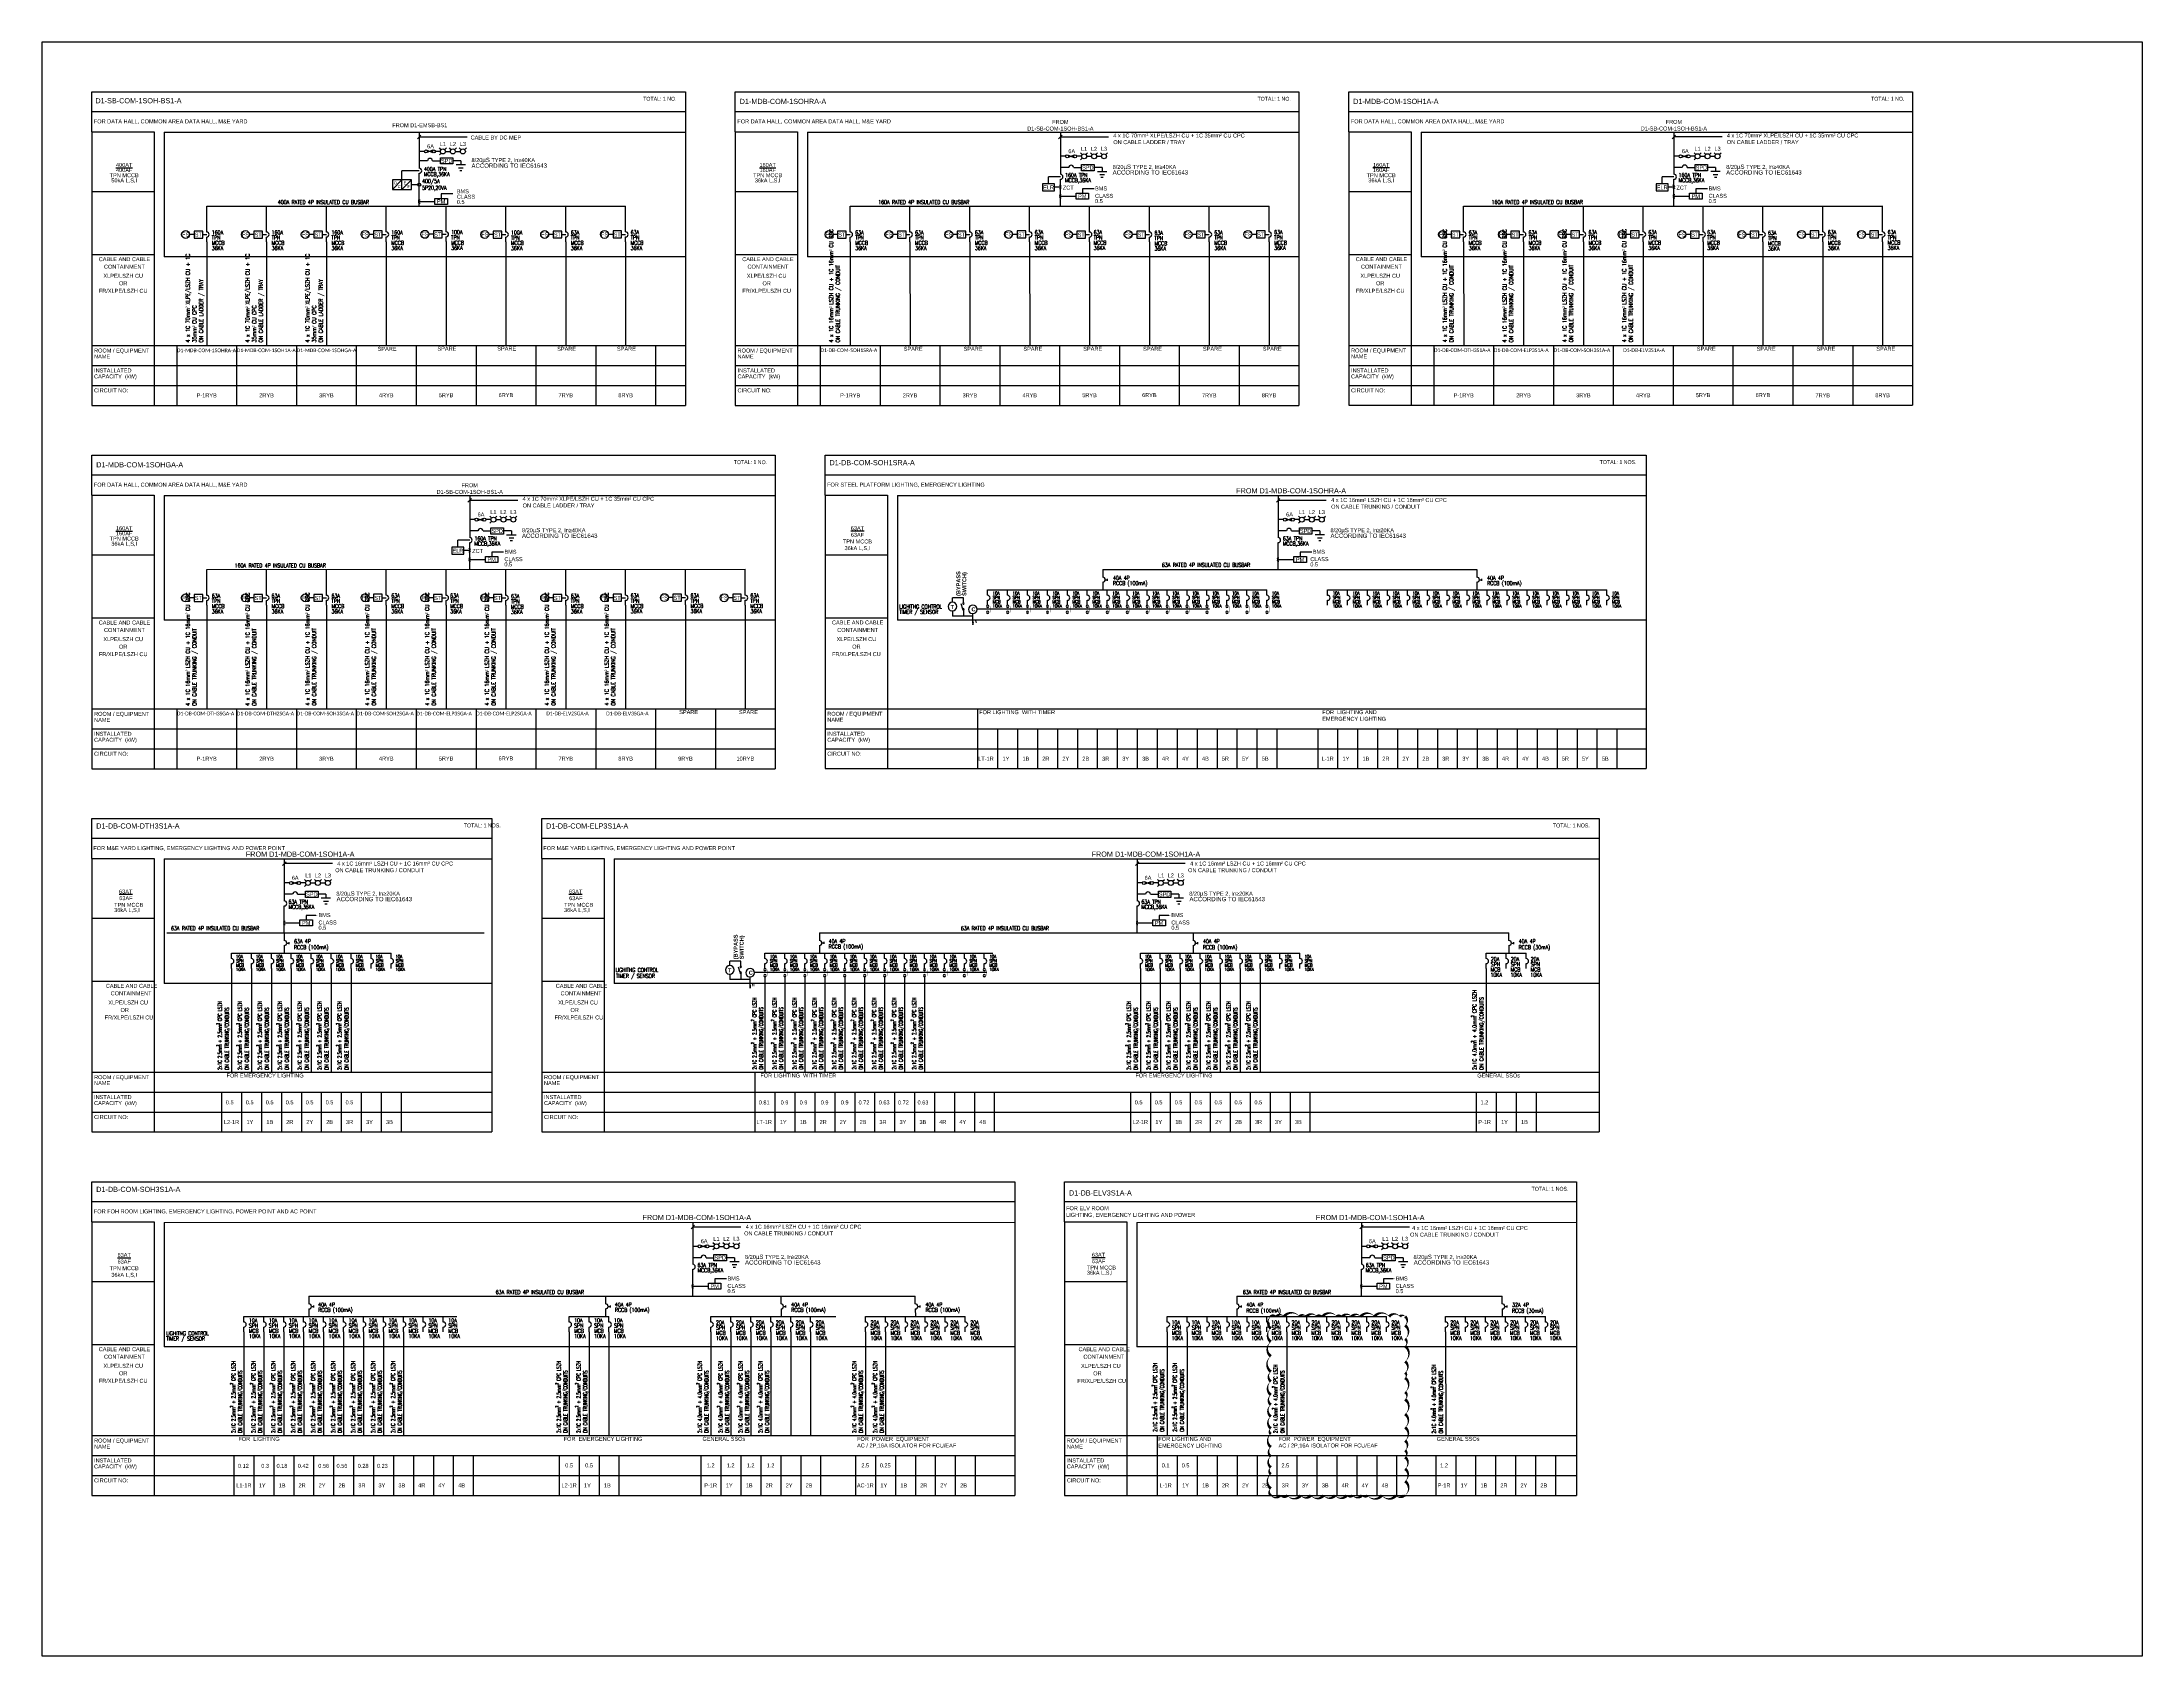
# Model space of a CAD drawing. Header units: inches. Extents: x 155818 to 1515405, y 4999 to 215277.
# Drawn here: x 366368 to 471643, y 134327 to 215277 of the extents above; entities that cross this region are included whole.
import ezdxf
from ezdxf.enums import TextEntityAlignment as Align

# ---------------------------------------------------------------- set-up
doc = ezdxf.new("R2010")
doc.units = ezdxf.units.IN
doc.header["$MEASUREMENT"] = 0
doc.linetypes.add('( Hidden )', pattern=[0.375, 0.25, -0.125])
for name, color, linetype in [('-ME-E-Sch DB', 7, 'Continuous'), ('-ME-E-Sch DB_Tx', 7, 'Continuous'), ('E-_ELEC----_E-', 7, 'Continuous'), ('E_ELEC----_E-', 7, 'Continuous')]:
    doc.layers.add(name, color=color, linetype=linetype)
doc.layers.add('20260508 动力修改', color=6, linetype='Continuous', plot=False)
doc.styles.add('-ME-Romans', font='romans.shx', dxfattribs={"width": 0.7})
doc.styles.add('-ME_Romans', font='romans.shx', dxfattribs={"width": 0.8})
doc.styles.add('arial', font='arial.ttf')
doc.styles.add('EL-STY2_7.5', font='ARIALN.TTF', dxfattribs={"height": 7.5})
doc.styles.add('MtXpl_Arial', font='arial.ttf')
doc.styles.get("Standard").update_dxf_attribs({"font": 'arial.ttf'})
doc.dimstyles.get("Standard").update_dxf_attribs({"dimtxt": 0.18, "dimasz": 0.18, "dimexe": 0.18, "dimexo": 0.0625, "dimgap": 0.09, "dimtad": 0, "dimtih": 1, "dimtoh": 1, "dimdec": 4, "dimzin": 0, "dimdsep": 46, "dimtxsty": 'Standard', "dimcen": 0.09, "dimadec": 0, "dimazin": 0, "dimtfac": 1, "dimtdec": 4, "dimtofl": 0, "dimtmove": 0, "dimatfit": 3, "dimfxl": 1, "dimtolj": 1, "dimtzin": 0, "dimarcsym": 0})

# ---------------------------------------------------------------- blocks, each defined once
blk = doc.blocks.new('COIL_1')
at = {"ltscale": 0.5}
for p, q in [((0, 2.5), (1.2, 2.5)), ((0, -2.5), (1.2, -2.5))]:
    blk.add_line(p, q, dxfattribs=at)
for centre in [(0, 1.3), (0, -1.3)]:
    blk.add_arc(centre, 1.26, 90, 270, dxfattribs=at)
blk = doc.blocks.new('ELEC0302')
at = {"layer": 'E_ELEC----_E-'}
blk.add_arc((0, 0), 250, 270, 90, dxfattribs=at)
blk = doc.blocks.new('ELEC0327')
for p, q in [((151, 57), (-151, -57)), ((-151, 57), (151, -57))]:
    blk.add_line(p, q)
for centre in [(-200, 0), (200, 0)]:
    blk.add_circle(centre, 75)
blk = doc.blocks.new('ELEC0303')
at = {"layer": 'E_ELEC----_E-'}
for p, q in [((250, 0), (450, 0)), ((450, 100), (450, -100))]:
    blk.add_line(p, q, dxfattribs=at)
blk.add_arc((0, 0), 250, 270, 90, dxfattribs=at)
blk = doc.blocks.new('ELEC0331')
at = {"layer": 'E-_ELEC----_E-', "const_width": 20}
blk.add_lwpolyline([(0, -200), (0, 200)], dxfattribs=at)
at = {"layer": 'E-_ELEC----_E-'}
for centre in [(175, 200), (175, -200)]:
    blk.add_circle(centre, 75, dxfattribs=at)
blk = doc.blocks.new('ELEC0334')
for p, q in [((-191, 101), (0, 202)), ((-191, 101), (0, 0)), ((-191, -101), (0, 0)), ((-191, -101), (0, -202))]:
    blk.add_line(p, q)

msp = doc.modelspace()

# ---------------------------------------------------------------- hatches: boundary and pattern name
at = {"layer": '-ME-E-Sch DB'}
h = msp.add_hatch(color=5, dxfattribs=at)
h.dxf.hatch_style = 2
h.paths.add_polyline_path([(413012, 186187), (413034, 186051), (413057, 186187)])
h = msp.add_hatch(color=5, dxfattribs=at)
h.dxf.hatch_style = 2
h.paths.add_polyline_path([(401848, 167965), (401871, 167829), (401893, 167965)])

# ---------------------------------------------------------------- linework, layer by layer
at = {"layer": '-ME-E-Sch DB', "color": 5}
for p, q in [((368868, 210777), (371992, 210777)), ((368868, 210777), (368868, 197053)), ((371992, 210777), (371993, 197053)), ((372492, 210746), (398625, 210749)), ((372492, 210746), (372492, 204499)), ((385191, 210423), (385364, 210596)), ((385278, 210746), (385278, 208945)), ((401125, 210777), (404249, 210777)), ((401125, 210777), (401125, 197053)), ((404249, 210777), (404250, 197053)), ((404749, 210746), (429382, 210749)), ((404749, 210746), (404749, 204499)), ((417333, 210424), (417507, 210597)), ((417420, 210747), (417420, 208641)), ((431882, 210779), (435006, 210779)), ((431882, 210779), (431882, 197055)), ((435006, 210779), (435006, 197055)), ((435506, 210748), (460139, 210750)), ((435506, 210748), (435506, 204501)), ((448090, 210425), (448263, 210599)), ((448177, 210748), (448177, 208643)), ((387690, 210510), (385279, 210510)), ((419832, 210511), (417421, 210511)), ((450589, 210512), (448178, 210512)), ((385278, 208821), (384414, 208821)), ((384414, 208360), (384414, 208821)), ((385278, 207045), (385278, 208695)), ((385945, 209315), (386341, 209315)), ((387366, 209315), (386970, 209315)), ((387131, 209130), (387601, 209130)), ((387250, 208972), (387486, 208972)), ((387309, 208832), (387422, 208832)), ((387366, 209315), (387366, 209130)), ((417420, 208517), (416825, 208517)), ((416826, 208165), (416825, 208517)), ((418087, 208974), (418483, 208974)), ((419508, 208974), (419113, 208974)), ((419273, 208789), (419743, 208789)), ((419392, 208631), (419628, 208631)), ((419451, 208491), (419565, 208491)), ((419508, 208974), (419508, 208789)), ((448177, 208518), (447582, 208518)), ((447583, 208167), (447582, 208518)), ((448844, 208976), (449240, 208976)), ((450265, 208976), (449869, 208976)), ((450030, 208791), (450500, 208791)), ((450149, 208633), (450385, 208633)), ((450208, 208493), (450322, 208493)), ((450265, 208976), (450265, 208791)), ((368868, 207777), (371992, 207777)), ((401125, 207777), (404249, 207777)), ((417126, 208165), (416526, 208165)), ((416526, 208165), (416526, 207815)), ((416526, 207815), (417126, 207815)), ((417126, 207815), (417126, 208165)), ((417420, 207990), (417126, 207990)), ((417420, 207046), (417420, 208391)), ((431882, 207779), (435006, 207779)), ((447883, 208167), (447283, 208167)), ((447283, 208167), (447283, 207817)), ((447283, 207817), (447883, 207817)), ((447883, 207817), (447883, 208167)), ((448177, 207992), (447883, 207992)), ((448177, 207048), (448177, 208393)), ((374623, 207045), (395623, 207046)), ((406880, 207045), (427880, 207046)), ((437637, 207047), (458637, 207047)), ((373993, 205621), (373767, 205621)), ((374426, 205796), (373993, 205796)), ((373993, 205796), (373993, 205446)), ((373993, 205446), (374426, 205446)), ((374426, 205446), (374426, 205796)), ((374426, 205621), (374623, 205621)), ((374623, 205255), (374623, 205496)), ((376993, 205621), (376767, 205621)), ((377426, 205796), (376993, 205796)), ((376993, 205796), (376993, 205446)), ((376993, 205446), (377426, 205446)), ((377426, 205446), (377426, 205796)), ((377426, 205621), (377623, 205621)), ((377623, 205255), (377623, 205496)), ((379993, 205622), (379767, 205622)), ((380426, 205797), (379993, 205797)), ((379993, 205797), (379993, 205447)), ((379993, 205447), (380426, 205447)), ((380426, 205447), (380426, 205797)), ((380426, 205622), (380623, 205622)), ((380623, 205256), (380623, 205497)), ((382993, 205626), (382767, 205626)), ((383426, 205801), (382993, 205801)), ((382993, 205801), (382993, 205451)), ((382993, 205451), (383426, 205451)), ((383426, 205451), (383426, 205801)), ((383426, 205626), (383623, 205626)), ((383623, 205260), (383623, 205501)), ((385993, 205630), (385767, 205630)), ((386426, 205805), (385993, 205805)), ((385993, 205805), (385993, 205455)), ((385993, 205455), (386426, 205455)), ((386426, 205455), (386426, 205805)), ((386426, 205630), (386623, 205630)), ((386623, 205264), (386623, 205505)), ((388993, 205621), (388767, 205621)), ((389426, 205796), (388993, 205796)), ((388993, 205796), (388993, 205446)), ((388993, 205446), (389426, 205446)), ((389426, 205446), (389426, 205796)), ((389426, 205621), (389623, 205621)), ((389623, 205255), (389623, 205496)), ((391993, 205622), (391767, 205622)), ((392426, 205797), (391993, 205797)), ((391993, 205797), (391993, 205447)), ((391993, 205447), (392426, 205447)), ((392426, 205447), (392426, 205797)), ((392426, 205622), (392623, 205622)), ((392623, 205256), (392623, 205497)), ((394993, 205626), (394767, 205626)), ((395426, 205801), (394993, 205801)), ((394993, 205801), (394993, 205451)), ((394993, 205451), (395426, 205451)), ((395426, 205451), (395426, 205801)), ((395426, 205626), (395623, 205626)), ((395623, 205260), (395623, 205501)), ((406250, 205621), (406024, 205621)), ((406683, 205796), (406250, 205796)), ((406250, 205796), (406250, 205446)), ((406250, 205446), (406683, 205446)), ((406683, 205446), (406683, 205796)), ((406683, 205621), (406880, 205621)), ((406880, 205255), (406880, 205496)), ((409250, 205621), (409024, 205621)), ((409683, 205796), (409250, 205796)), ((409250, 205796), (409250, 205446)), ((409250, 205446), (409683, 205446)), ((409683, 205446), (409683, 205796)), ((409683, 205621), (409880, 205621)), ((409880, 205255), (409880, 205496)), ((412250, 205622), (412024, 205622)), ((412683, 205797), (412250, 205797)), ((412250, 205797), (412250, 205447)), ((412250, 205447), (412683, 205447)), ((412683, 205447), (412683, 205797)), ((412683, 205622), (412880, 205622)), ((412880, 205256), (412880, 205497)), ((415250, 205626), (415024, 205626)), ((415683, 205801), (415250, 205801)), ((415250, 205801), (415250, 205451)), ((415250, 205451), (415683, 205451)), ((415683, 205451), (415683, 205801)), ((415683, 205626), (415880, 205626)), ((415880, 205260), (415880, 205501)), ((418250, 205620), (418024, 205620)), ((418683, 205795), (418250, 205795)), ((418250, 205795), (418250, 205445)), ((418250, 205445), (418683, 205445)), ((418683, 205445), (418683, 205795)), ((418683, 205620), (418880, 205620)), ((418880, 205254), (418880, 205495)), ((421250, 205621), (421024, 205621)), ((421683, 205796), (421250, 205796)), ((421250, 205796), (421250, 205446)), ((421250, 205446), (421683, 205446)), ((421683, 205446), (421683, 205796)), ((421683, 205621), (421880, 205621)), ((421880, 205255), (421880, 205496)), ((424250, 205622), (424024, 205622)), ((424683, 205797), (424250, 205797)), ((424250, 205797), (424250, 205447)), ((424250, 205447), (424683, 205447)), ((424683, 205447), (424683, 205797)), ((424683, 205622), (424880, 205622)), ((424880, 205256), (424880, 205497)), ((427250, 205626), (427024, 205626)), ((427683, 205801), (427250, 205801)), ((427250, 205801), (427250, 205451)), ((427250, 205451), (427683, 205451)), ((427683, 205451), (427683, 205801)), ((427683, 205626), (427880, 205626)), ((427880, 205260), (427880, 205501)), ((437007, 205622), (436781, 205622)), ((437439, 205797), (437007, 205797)), ((437007, 205797), (437007, 205447)), ((437007, 205447), (437439, 205447)), ((437439, 205447), (437439, 205797)), ((437439, 205622), (437637, 205622)), ((437637, 205256), (437637, 205497)), ((440007, 205622), (439781, 205622)), ((440439, 205797), (440007, 205797)), ((440007, 205797), (440007, 205447)), ((440007, 205447), (440439, 205447)), ((440439, 205447), (440439, 205797)), ((440439, 205622), (440637, 205622)), ((440637, 205256), (440637, 205497)), ((443007, 205623), (442781, 205623)), ((443439, 205798), (443007, 205798)), ((443007, 205798), (443007, 205448)), ((443007, 205448), (443439, 205448)), ((443439, 205448), (443439, 205798)), ((443439, 205623), (443637, 205623)), ((443637, 205257), (443637, 205498)), ((446007, 205627), (445781, 205627)), ((446439, 205802), (446007, 205802)), ((446007, 205802), (446007, 205452)), ((446007, 205452), (446439, 205452)), ((446439, 205452), (446439, 205802)), ((446439, 205627), (446637, 205627)), ((446637, 205261), (446637, 205502)), ((449007, 205621), (448781, 205621)), ((449439, 205796), (449007, 205796)), ((449007, 205796), (449007, 205446)), ((449007, 205446), (449439, 205446)), ((449439, 205446), (449439, 205796)), ((449439, 205621), (449637, 205621)), ((449637, 205255), (449637, 205496)), ((452007, 205622), (451781, 205622)), ((452439, 205797), (452007, 205797)), ((452007, 205797), (452007, 205447)), ((452007, 205447), (452439, 205447)), ((452439, 205447), (452439, 205797)), ((452439, 205622), (452637, 205622)), ((452637, 205256), (452637, 205497)), ((455007, 205624), (454781, 205624)), ((455439, 205799), (455007, 205799)), ((455007, 205799), (455007, 205449)), ((455007, 205449), (455439, 205449)), ((455439, 205449), (455439, 205799)), ((455439, 205624), (455637, 205624)), ((455637, 205257), (455637, 205499)), ((458007, 205628), (457781, 205628)), ((458439, 205803), (458007, 205803)), ((458007, 205803), (458007, 205453)), ((458007, 205453), (458439, 205453)), ((458439, 205453), (458439, 205803)), ((458439, 205628), (458637, 205628)), ((458637, 205262), (458637, 205503)), ((368878, 204615), (371998, 204615)), ((398625, 204499), (372492, 204499)), ((374623, 205255), (374625, 200054)), ((377623, 205255), (377625, 200054)), ((380623, 205255), (380625, 200054)), ((383623, 205255), (383625, 200054)), ((386623, 205264), (386625, 200063)), ((389623, 205255), (389625, 200054)), ((392623, 205256), (392625, 200055)), ((395623, 205260), (395625, 200059)), ((401135, 204615), (404255, 204615)), ((429382, 204499), (404749, 204499)), ((406880, 205255), (406882, 200054)), ((409880, 205252), (409882, 200051)), ((412880, 205260), (412882, 200059)), ((415880, 205260), (415882, 200059)), ((418880, 205258), (418882, 200057)), ((421880, 205259), (421882, 200058)), ((424880, 205260), (424882, 200059)), ((427880, 205260), (427882, 200059)), ((431892, 204617), (435012, 204617)), ((460139, 204500), (435506, 204501)), ((437637, 205256), (437639, 200056)), ((440637, 205253), (440639, 200053)), ((443637, 205262), (443639, 200061)), ((446637, 205262), (446639, 200061)), ((449637, 205259), (449639, 200059)), ((452637, 205260), (452639, 200060)), ((455637, 205262), (455639, 200061)), ((458637, 205262), (458639, 200061)), ((368878, 200053), (398625, 200054)), ((373125, 200054), (373125, 197053)), ((376125, 200054), (376125, 197053)), ((379125, 200054), (379125, 197053)), ((382125, 200054), (382125, 197053)), ((385125, 200054), (385125, 197053)), ((388125, 200054), (388125, 197053)), ((391125, 200054), (391125, 197053)), ((394125, 200054), (394125, 197053)), ((397125, 200054), (397125, 197053)), ((401135, 200053), (429382, 200054)), ((405382, 200054), (405382, 197053)), ((408382, 200054), (408382, 197053)), ((411382, 200054), (411382, 197053)), ((414382, 200054), (414382, 197053)), ((417382, 200054), (417382, 197053)), ((420382, 200054), (420382, 197053)), ((423382, 200054), (423382, 197053)), ((426382, 200054), (426382, 197053)), ((429382, 200054), (429382, 197053)), ((431892, 200055), (460139, 200056)), ((436139, 200056), (436139, 197055)), ((439139, 200056), (439139, 197055)), ((442139, 200056), (442139, 197054)), ((445139, 200056), (445139, 197054)), ((448139, 200056), (448139, 197054)), ((451139, 200056), (451139, 197054)), ((454139, 200056), (454139, 197054)), ((457139, 200056), (457139, 197054)), ((460139, 200056), (460139, 197054)), ((368878, 199053), (398625, 199053)), ((401135, 199053), (429382, 199053)), ((431892, 199055), (460139, 199054)), ((368878, 198053), (398625, 198053)), ((401135, 198053), (429382, 198053)), ((431892, 198055), (460139, 198054)), ((368868, 197053), (398625, 197053)), ((401125, 197053), (429382, 197053)), ((431882, 197055), (460139, 197054)), ((368868, 192555), (371993, 192555)), ((368868, 192555), (368868, 178830)), ((371993, 192555), (371993, 178830)), ((372493, 192524), (403125, 192526)), ((372493, 192524), (372493, 186276)), ((387722, 192202), (387895, 192375)), ((387809, 192525), (387809, 190420)), ((390221, 192289), (387810, 192289)), ((405625, 192556), (408749, 192556)), ((405625, 192556), (405625, 178832)), ((408749, 192556), (408750, 178832)), ((409249, 192525), (446790, 192528)), ((409249, 192525), (409249, 186278)), ((428252, 192203), (428425, 192376)), ((428338, 192526), (428338, 190420)), ((430751, 192289), (428339, 192289)), ((388476, 190752), (388872, 190752)), ((389897, 190752), (389501, 190752)), ((389662, 190567), (390132, 190567)), ((389897, 190752), (389897, 190567)), ((429006, 190753), (429401, 190753)), ((430427, 190753), (430031, 190753)), ((430192, 190568), (430662, 190568)), ((430427, 190753), (430427, 190568)), ((368868, 189555), (371993, 189555)), ((387514, 189944), (386914, 189944)), ((386914, 189944), (386914, 189594)), ((386914, 189594), (387514, 189594)), ((387809, 190295), (387214, 190295)), ((387214, 189944), (387214, 190295)), ((387514, 189594), (387514, 189944)), ((387809, 189769), (387514, 189769)), ((387809, 188824), (387809, 190170)), ((389781, 190409), (390017, 190409)), ((389840, 190269), (389953, 190269)), ((405625, 189556), (408749, 189556)), ((428338, 188825), (428338, 190170)), ((430311, 190410), (430547, 190410)), ((430369, 190270), (430483, 190270)), ((374623, 188822), (401623, 188829)), ((419544, 188825), (419544, 188435)), ((419544, 188825), (438302, 188825)), ((438302, 188825), (438302, 188435)), ((373994, 187398), (373767, 187398)), ((374426, 187573), (373994, 187573)), ((373994, 187573), (373994, 187223)), ((374426, 187223), (374426, 187573)), ((374426, 187398), (374623, 187398)), ((376994, 187398), (376767, 187398)), ((377426, 187573), (376994, 187573)), ((376994, 187573), (376994, 187223)), ((377426, 187223), (377426, 187573)), ((377426, 187398), (377623, 187398)), ((379994, 187399), (379767, 187399)), ((380426, 187574), (379994, 187574)), ((379994, 187574), (379994, 187224)), ((380426, 187224), (380426, 187574)), ((380426, 187399), (380623, 187399)), ((382994, 187403), (382767, 187403)), ((383426, 187578), (382994, 187578)), ((382994, 187578), (382994, 187228)), ((383426, 187228), (383426, 187578)), ((383426, 187403), (383623, 187403)), ((385994, 187397), (385767, 187397)), ((386426, 187572), (385994, 187572)), ((385994, 187572), (385994, 187222)), ((386426, 187222), (386426, 187572)), ((386426, 187397), (386623, 187397)), ((388994, 187398), (388767, 187398)), ((389426, 187573), (388994, 187573)), ((388994, 187573), (388994, 187223)), ((389426, 187223), (389426, 187573)), ((389426, 187398), (389623, 187398)), ((391994, 187399), (391767, 187399)), ((392426, 187574), (391994, 187574)), ((391994, 187574), (391994, 187224)), ((392426, 187224), (392426, 187574)), ((392426, 187399), (392623, 187399)), ((394994, 187403), (394767, 187403)), ((395426, 187578), (394994, 187578)), ((394994, 187578), (394994, 187228)), ((395426, 187228), (395426, 187578)), ((395426, 187403), (395623, 187403)), ((397994, 187408), (397767, 187408)), ((398426, 187583), (397994, 187583)), ((397994, 187583), (397994, 187233)), ((398426, 187233), (398426, 187583)), ((398426, 187408), (398623, 187408)), ((400994, 187405), (400767, 187405)), ((401426, 187580), (400994, 187580)), ((400994, 187580), (400994, 187230)), ((401426, 187230), (401426, 187580)), ((401426, 187405), (401623, 187405)), ((412560, 187397), (412014, 187397)), ((412560, 187153), (412560, 187397)), ((413770, 187796), (427770, 187796)), ((430817, 187796), (444817, 187796)), ((368879, 186393), (371998, 186393)), ((373994, 187223), (374426, 187223)), ((374623, 187032), (374623, 187273)), ((374623, 187032), (374625, 181831)), ((376994, 187223), (377426, 187223)), ((377623, 187032), (377623, 187273)), ((377623, 187029), (377625, 181829)), ((379994, 187224), (380426, 187224)), ((380623, 187033), (380623, 187274)), ((380623, 187037), (380625, 181837)), ((382994, 187228), (383426, 187228)), ((383623, 187037), (383623, 187278)), ((383623, 187037), (383625, 181837)), ((385994, 187222), (386426, 187222)), ((386623, 187031), (386623, 187272)), ((386623, 187035), (386625, 181835)), ((388994, 187223), (389426, 187223)), ((389623, 187032), (389623, 187273)), ((389623, 187036), (389625, 181836)), ((391994, 187224), (392426, 187224)), ((392623, 187033), (392623, 187274)), ((392623, 187037), (392625, 181837)), ((394994, 187228), (395426, 187228)), ((395623, 187037), (395623, 187278)), ((395623, 187037), (395625, 181837)), ((397994, 187233), (398426, 187233)), ((398623, 187041), (398623, 187283)), ((398623, 187041), (398625, 181841)), ((400994, 187230), (401426, 187230)), ((401623, 187038), (401623, 187280)), ((401623, 187038), (401625, 181838)), ((405635, 186394), (408755, 186394)), ((413770, 187033), (413770, 187275)), ((414770, 187033), (414770, 187275)), ((415770, 187033), (415770, 187275)), ((416770, 187033), (416770, 187275)), ((417770, 187033), (417770, 187275)), ((418770, 187033), (418770, 187275)), ((419770, 187033), (419770, 187275)), ((420770, 187033), (420770, 187275)), ((421770, 187033), (421770, 187275)), ((422770, 187033), (422770, 187275)), ((423770, 187033), (423770, 187275)), ((424770, 187033), (424770, 187275)), ((425770, 187033), (425770, 187275)), ((426770, 187033), (426770, 187275)), ((427770, 187033), (427770, 187275)), ((430817, 187033), (430817, 187274)), ((431817, 187033), (431817, 187274)), ((432817, 187033), (432817, 187274)), ((433817, 187033), (433817, 187274)), ((434817, 187033), (434817, 187274)), ((435817, 187033), (435817, 187274)), ((436817, 187033), (436817, 187274)), ((437817, 187033), (437817, 187275)), ((438817, 187033), (438817, 187274)), ((439817, 187033), (439817, 187274)), ((440817, 187033), (440817, 187274)), ((441817, 187033), (441817, 187274)), ((442817, 187033), (442817, 187274)), ((443817, 187033), (443817, 187274)), ((444817, 187033), (444817, 187274)), ((403125, 186276), (372493, 186276)), ((446790, 186278), (409249, 186278)), ((368879, 181830), (403125, 181832)), ((373125, 181831), (373125, 178830)), ((376125, 181831), (376125, 178830)), ((379125, 181831), (379125, 178830)), ((382125, 181831), (382125, 178830)), ((385125, 181831), (385125, 178830)), ((388125, 181831), (388125, 178830)), ((391125, 181831), (391125, 178830)), ((394125, 181831), (394125, 178830)), ((397125, 181831), (397125, 178830)), ((400125, 181831), (400125, 178830)), ((403125, 181831), (403125, 178830)), ((405635, 181832), (446790, 181833)), ((413272, 181833), (413272, 178832)), ((368878, 180830), (403125, 180830)), ((405635, 180832), (446790, 180832)), ((414272, 180832), (414272, 178832)), ((415272, 180832), (415272, 178832)), ((416272, 180832), (416272, 178832)), ((417272, 180832), (417272, 178832)), ((418272, 180832), (418272, 178832)), ((419272, 180832), (419272, 178832)), ((420272, 180832), (420272, 178832)), ((421272, 180832), (421272, 178832)), ((422272, 180832), (422272, 178832)), ((423272, 180832), (423272, 178832)), ((424272, 180832), (424272, 178832)), ((425272, 180832), (425272, 178832)), ((426272, 180832), (426272, 178832)), ((427272, 180832), (427272, 178832)), ((428272, 180832), (428272, 178832)), ((430319, 180832), (430319, 178832)), ((431319, 180832), (431319, 178832)), ((432319, 180832), (432319, 178832)), ((433319, 180832), (433319, 178832)), ((434319, 180832), (434319, 178832)), ((435319, 180832), (435319, 178832)), ((436319, 180832), (436319, 178832)), ((437319, 180832), (437319, 178832)), ((438319, 180832), (438319, 178832)), ((439319, 180832), (439319, 178832)), ((440319, 180832), (440319, 178832)), ((441319, 180832), (441319, 178832)), ((442319, 180832), (442319, 178832)), ((443319, 180832), (443319, 178832)), ((444319, 180832), (444319, 178832)), ((445319, 180832), (445319, 178832)), ((368878, 179830), (403125, 179830)), ((405635, 179832), (446790, 179832)), ((368868, 178830), (403125, 178830)), ((405625, 178832), (446790, 178832)), ((368868, 176333), (388924, 176335)), ((368868, 174333), (368868, 176333)), ((388924, 176335), (388924, 160609)), ((391424, 176333), (444438, 176335)), ((391424, 174333), (391424, 176333)), ((444438, 176335), (444438, 160609)), ((388924, 175335), (368868, 175333)), ((444438, 175335), (391424, 175333)), ((368868, 174333), (371993, 174333)), ((368868, 174333), (368869, 160609)), ((371993, 174333), (371993, 160609)), ((372493, 174303), (388924, 174305)), ((372493, 174303), (372493, 168055)), ((378428, 173980), (378601, 174153)), ((378515, 174303), (378515, 172198)), ((380927, 174067), (378515, 174067)), ((391424, 174333), (394548, 174333)), ((391424, 174333), (391424, 160609)), ((394548, 174333), (394548, 160609)), ((395048, 174303), (444438, 174305)), ((395048, 174303), (395048, 168055)), ((421183, 173980), (421356, 174153)), ((421270, 174303), (421270, 172198)), ((423682, 174067), (421270, 174067)), ((378764, 173099), (378515, 173099)), ((379577, 173099), (379328, 173099)), ((379577, 172683), (380207, 172683)), ((379577, 172377), (379577, 172683)), ((380207, 172683), (380207, 172377)), ((421520, 173099), (421270, 173099)), ((422333, 173099), (422083, 173099)), ((422333, 172683), (422962, 172683)), ((422333, 172377), (422333, 172683)), ((422962, 172683), (422962, 172377)), ((378932, 172530), (378515, 172530)), ((378515, 170602), (378515, 171948)), ((379182, 172530), (379577, 172530)), ((380207, 172377), (379577, 172377)), ((380603, 172530), (380207, 172530)), ((380368, 172345), (380838, 172345)), ((380487, 172187), (380723, 172187)), ((380546, 172047), (380659, 172047)), ((380603, 172530), (380603, 172345)), ((421687, 172530), (421270, 172530)), ((421270, 170602), (421270, 171948)), ((421937, 172530), (422333, 172530)), ((422962, 172377), (422333, 172377)), ((423358, 172530), (422962, 172530)), ((423123, 172345), (423593, 172345)), ((423242, 172187), (423478, 172187)), ((423301, 172047), (423414, 172047)), ((423358, 172530), (423358, 172345)), ((368868, 171333), (371993, 171333)), ((372630, 170602), (388541, 170602)), ((378515, 171098), (379299, 171098)), ((378515, 170602), (378515, 170212)), ((379299, 171251), (379929, 171251)), ((379299, 170945), (379299, 171251)), ((379929, 170945), (379299, 170945)), ((379929, 171251), (379929, 170945)), ((391424, 171333), (394548, 171333)), ((405343, 170602), (439909, 170603)), ((405343, 170602), (405343, 170213)), ((421270, 171098), (422054, 171098)), ((422054, 171251), (422684, 171251)), ((422054, 170945), (422054, 171251)), ((422684, 170945), (422054, 170945)), ((422684, 171251), (422684, 170945)), ((424077, 170602), (424077, 170212)), ((439909, 170212), (439909, 170602)), ((375867, 169573), (383867, 169573)), ((375867, 169302), (375867, 169573)), ((376867, 169302), (376867, 169573)), ((377867, 169302), (377867, 169573)), ((378515, 169962), (378515, 169573)), ((378867, 169302), (378867, 169573)), ((379867, 169302), (379867, 169573)), ((380867, 169302), (380867, 169573)), ((381867, 169302), (381867, 169573)), ((382867, 169302), (382867, 169573)), ((383867, 169302), (383867, 169573)), ((402607, 169574), (414027, 169574)), ((421430, 169573), (429430, 169573)), ((421430, 169302), (421430, 169573)), ((422430, 169302), (422430, 169573)), ((423430, 169302), (423430, 169573)), ((424077, 169962), (424077, 169573)), ((424430, 169302), (424430, 169573)), ((425430, 169302), (425430, 169573)), ((426430, 169302), (426430, 169573)), ((427430, 169302), (427430, 169573)), ((428430, 169302), (428430, 169573)), ((429430, 169302), (429430, 169573)), ((438765, 169302), (438765, 169573)), ((438765, 169573), (440765, 169573)), ((439765, 169302), (439765, 169573)), ((439909, 169962), (439909, 169573)), ((440765, 169302), (440765, 169573)), ((375867, 168811), (375867, 169052)), ((375867, 168811), (375869, 163610)), ((376867, 168811), (376867, 169052)), ((376867, 168811), (376869, 163610)), ((377867, 168811), (377867, 169052)), ((377867, 168811), (377869, 163610)), ((378867, 168811), (378867, 169052)), ((378867, 168811), (378869, 163611)), ((379867, 168811), (379867, 169052)), ((379867, 168811), (379869, 163611)), ((380867, 168811), (380867, 169052)), ((380867, 168811), (380869, 163611)), ((381867, 168811), (381867, 169052)), ((381867, 168811), (381869, 163611)), ((382867, 168811), (382867, 169052)), ((383867, 168811), (383867, 169052)), ((401397, 169175), (400850, 169175)), ((401397, 168931), (401397, 169175)), ((402607, 168811), (402607, 169053)), ((403607, 168811), (403607, 169053)), ((404607, 168811), (404607, 169053)), ((405607, 168811), (405607, 169053)), ((406607, 168811), (406607, 169053)), ((407607, 168811), (407607, 169053)), ((408607, 168811), (408607, 169053)), ((409607, 168811), (409607, 169053)), ((410607, 168811), (410607, 169053)), ((411607, 168811), (411607, 169053)), ((412607, 168811), (412607, 169053)), ((413607, 168811), (413607, 169053)), ((421430, 168811), (421430, 169052)), ((421430, 168811), (421432, 163610)), ((422430, 168811), (422430, 169052)), ((422430, 168811), (422432, 163610)), ((423430, 168811), (423430, 169052)), ((423430, 168811), (423432, 163610)), ((424430, 168811), (424430, 169052)), ((424430, 168811), (424432, 163610)), ((425430, 168811), (425430, 169052)), ((425430, 168811), (425432, 163611)), ((426430, 168811), (426430, 169052)), ((426430, 168812), (426432, 163611)), ((427430, 168811), (427430, 169052)), ((427430, 168812), (427432, 163612)), ((428430, 168811), (428430, 169052)), ((429430, 168811), (429430, 169052)), ((438765, 168811), (438765, 169052)), ((438765, 168811), (438767, 163610)), ((439765, 168810), (439765, 169052)), ((440765, 168811), (440765, 169052)), ((368879, 168172), (371998, 168172)), ((388924, 168055), (372493, 168055)), ((391434, 168172), (394554, 168172)), ((444438, 168055), (395048, 168055)), ((402609, 168399), (402609, 163611)), ((403609, 168399), (403609, 163611)), ((404609, 168399), (404609, 163611)), ((405609, 168399), (405609, 163611)), ((406609, 168399), (406609, 163611)), ((407609, 168399), (407609, 163611)), ((408609, 168399), (408609, 163611)), ((409609, 168399), (409609, 163611)), ((410609, 168399), (410609, 163611)), ((368879, 163609), (388924, 163611)), ((391434, 163609), (444438, 163611)), ((402109, 163611), (402109, 160610)), ((368879, 162609), (388924, 162609)), ((375369, 162609), (375369, 160609)), ((376369, 162609), (376369, 160609)), ((377369, 162609), (377369, 160609)), ((378369, 162609), (378369, 160609)), ((379369, 162609), (379369, 160609)), ((380369, 162609), (380369, 160609)), ((381369, 162609), (381369, 160609)), ((382369, 162609), (382369, 160609)), ((383369, 162609), (383369, 160609)), ((384369, 162609), (384369, 160609)), ((391434, 162609), (444438, 162609)), ((403109, 162610), (403109, 160610)), ((404109, 162610), (404109, 160610)), ((405109, 162610), (405109, 160609)), ((406109, 162610), (406109, 160609)), ((407109, 162610), (407109, 160609)), ((408109, 162610), (408109, 160609)), ((409109, 162610), (409109, 160609)), ((410109, 162610), (410109, 160609)), ((411109, 162610), (411109, 160609)), ((412109, 162610), (412109, 160609)), ((413109, 162609), (413109, 160609)), ((414109, 162609), (414109, 160609)), ((420932, 162609), (420932, 160609)), ((421932, 162609), (421932, 160609)), ((422932, 162609), (422932, 160609)), ((423932, 162609), (423932, 160609)), ((424932, 162609), (424932, 160609)), ((425932, 162609), (425932, 160609)), ((426932, 162609), (426932, 160609)), ((427932, 162609), (427932, 160609)), ((428932, 162609), (428932, 160609)), ((429932, 162609), (429932, 160609)), ((438267, 162609), (438267, 160609)), ((439267, 162609), (439267, 160609)), ((440267, 162609), (440267, 160609)), ((441267, 162609), (441267, 160609)), ((368879, 161609), (388924, 161609)), ((391434, 161609), (444438, 161609)), ((368869, 160609), (388924, 160609)), ((391424, 160609), (444438, 160609)), ((417631, 158109), (443292, 158111)), ((417631, 156109), (417631, 158109)), ((443292, 158111), (443292, 142385)), ((443292, 157111), (417631, 157109)), ((368869, 156109), (371993, 156109)), ((368869, 156109), (368869, 142385)), ((371993, 156109), (371993, 142385)), ((372493, 156078), (415131, 156080)), ((372493, 156078), (372493, 149831)), ((398905, 155755), (399078, 155929)), ((398991, 156078), (398991, 153973)), ((401404, 155842), (398992, 155842)), ((417631, 156109), (420755, 156109)), ((417631, 156109), (417631, 142385)), ((420755, 156109), (420755, 142385)), ((421255, 156078), (443292, 156080)), ((421255, 156078), (421255, 149831)), ((432426, 155755), (432599, 155928)), ((432513, 156078), (432513, 153973)), ((434925, 155842), (432513, 155842)), ((432763, 154874), (432513, 154874)), ((433576, 154874), (433326, 154874)), ((398991, 152378), (398991, 153723)), ((399659, 154306), (400054, 154306)), ((401079, 154306), (400684, 154306)), ((400845, 154121), (401314, 154121)), ((400964, 153963), (401200, 153963)), ((401022, 153823), (401136, 153823)), ((401079, 154306), (401079, 154121)), ((432930, 154305), (432513, 154305)), ((432513, 152377), (432513, 153723)), ((433180, 154305), (433576, 154305)), ((433576, 154458), (434205, 154458)), ((433576, 154152), (433576, 154458)), ((434205, 154152), (433576, 154152)), ((434205, 154458), (434205, 154152)), ((434601, 154305), (434205, 154305)), ((434366, 154120), (434836, 154120)), ((434485, 153962), (434721, 153962)), ((434544, 153822), (434657, 153822)), ((434601, 154305), (434601, 154120)), ((368869, 153109), (371993, 153109)), ((417631, 153109), (420755, 153109)), ((432513, 152873), (433297, 152873)), ((433297, 153026), (433927, 153026)), ((433297, 152720), (433297, 153026)), ((433927, 152720), (433297, 152720)), ((433927, 153026), (433927, 152720)), ((379750, 152378), (410148, 152379)), ((379750, 152378), (379750, 151988)), ((394625, 152379), (394625, 151989)), ((403416, 151988), (403416, 152378)), ((410148, 151988), (410148, 152379)), ((426258, 152378), (426258, 151988)), ((426258, 152378), (439575, 152377)), ((426258, 151738), (426258, 151349)), ((439575, 151987), (439575, 152377)), ((439575, 151737), (439575, 151348)), ((376484, 151349), (387160, 151349)), ((376484, 150586), (376484, 150827)), ((376484, 150586), (376486, 145386)), ((377484, 150586), (377484, 150827)), ((377484, 150586), (377486, 145386)), ((378484, 150586), (378484, 150827)), ((378484, 150586), (378486, 145386)), ((379484, 150586), (379484, 150827)), ((379484, 150586), (379486, 145386)), ((380484, 150586), (380484, 150827)), ((380484, 150586), (380486, 145386)), ((381484, 150586), (381484, 150827)), ((381484, 150586), (381486, 145386)), ((382484, 150586), (382484, 150827)), ((382484, 150586), (382486, 145386)), ((383484, 150586), (383484, 150827)), ((383484, 150586), (383486, 145386)), ((384484, 150586), (384484, 150827)), ((384484, 150586), (384486, 145386)), ((385484, 150586), (385484, 150827)), ((386484, 150586), (386484, 150827)), ((392790, 151350), (394790, 151350)), ((392790, 150587), (392790, 150828)), ((392790, 150587), (392792, 145387)), ((393790, 150587), (393790, 150828)), ((393790, 150587), (393792, 145387)), ((394790, 150587), (394790, 150828)), ((394790, 150587), (394792, 145387)), ((399900, 151078), (399900, 151349)), ((399900, 151349), (406162, 151349)), ((399900, 150587), (399900, 150828)), ((399900, 150587), (399902, 145386)), ((400900, 150587), (400900, 150828)), ((400900, 150587), (400902, 145386)), ((401900, 150587), (401900, 150828)), ((401900, 150587), (401902, 145386)), ((402900, 150587), (402900, 150828)), ((402900, 150587), (402902, 145386)), ((403900, 150587), (403900, 150828)), ((403900, 150587), (403902, 145386)), ((404894, 150587), (404895, 145386)), ((404900, 150587), (404900, 150828)), ((407649, 151078), (407649, 151349)), ((407649, 151349), (412649, 151349)), ((407649, 150587), (407649, 150828)), ((407649, 150587), (407650, 145386)), ((408649, 150587), (408649, 150828)), ((408649, 150587), (408651, 145386)), ((409649, 150587), (409649, 150828)), ((410649, 150587), (410649, 150828)), ((411649, 150587), (411649, 150828)), ((412649, 150587), (412649, 150828)), ((422776, 151349), (433776, 151349)), ((422776, 151078), (422776, 151349)), ((422776, 150587), (422776, 150828)), ((422776, 150587), (422778, 145386)), ((423776, 151078), (423776, 151349)), ((423776, 150587), (423776, 150828)), ((423776, 150587), (423778, 145386)), ((424776, 151078), (424776, 151349)), ((424776, 150587), (424776, 150828)), ((425776, 151078), (425776, 151349)), ((425776, 150587), (425776, 150828)), ((426776, 151078), (426776, 151349)), ((426776, 150587), (426776, 150828)), ((427776, 151078), (427776, 151349)), ((427776, 150587), (427776, 150828)), ((428776, 151078), (428776, 151349)), ((428776, 150587), (428776, 150828)), ((428776, 150587), (428778, 145386)), ((429776, 151078), (429776, 151349)), ((429776, 150587), (429776, 150828)), ((430776, 151078), (430776, 151349)), ((430776, 150587), (430776, 150828)), ((431776, 151078), (431776, 151349)), ((431776, 150587), (431776, 150828)), ((432776, 151078), (432776, 151349)), ((432776, 150587), (432776, 150828)), ((433776, 151078), (433776, 151349)), ((433776, 150587), (433776, 150828)), ((436735, 151077), (436735, 151348)), ((436735, 151348), (441735, 151348)), ((436735, 150586), (436735, 150827)), ((436735, 150586), (436737, 145385)), ((437735, 151077), (437735, 151348)), ((437735, 150586), (437735, 150827)), ((438735, 151077), (438735, 151348)), ((438735, 150586), (438735, 150827)), ((439735, 151077), (439735, 151348)), ((439735, 150586), (439735, 150827)), ((440735, 151077), (440735, 151348)), ((440735, 150586), (440735, 150827)), ((441735, 151077), (441735, 151348)), ((441735, 150586), (441735, 150827)), ((368879, 149947), (371999, 149947)), ((415131, 149831), (372493, 149831)), ((417641, 149947), (420761, 149947)), ((443292, 149831), (421255, 149831)), ((368879, 145385), (415130, 145386)), ((417641, 145385), (443292, 145386)), ((422278, 145386), (422278, 142385)), ((368879, 144385), (415130, 144385)), ((375986, 144385), (375986, 142385)), ((376986, 144385), (376986, 142385)), ((377986, 144385), (377986, 142385)), ((378986, 144385), (378986, 142385)), ((379986, 144385), (379986, 142385)), ((380986, 144385), (380986, 142385)), ((381986, 144385), (381986, 142385)), ((382986, 144385), (382986, 142385)), ((383986, 144385), (383986, 142385)), ((384986, 144385), (384986, 142385)), ((385986, 144385), (385986, 142385)), ((386986, 144385), (386986, 142385)), ((387986, 144385), (387986, 142385)), ((392292, 144386), (392292, 142386)), ((393292, 144386), (393292, 142386)), ((394292, 144386), (394292, 142386)), ((395292, 144386), (395292, 142386)), ((399402, 144385), (399402, 142385)), ((400402, 144385), (400402, 142385)), ((401402, 144385), (401402, 142385)), ((402402, 144385), (402402, 142385)), ((403402, 144385), (403402, 142385)), ((404402, 144385), (404402, 142385)), ((405402, 144385), (405402, 142385)), ((407150, 144385), (407150, 142385)), ((408150, 144385), (408150, 142385)), ((409150, 144385), (409150, 142385)), ((410150, 144385), (410150, 142385)), ((411150, 144385), (411150, 142385)), ((412150, 144385), (412150, 142385)), ((413150, 144385), (413150, 142385)), ((417641, 144385), (443292, 144385)), ((423278, 144385), (423278, 142385)), ((424278, 144385), (424278, 142385)), ((425278, 144385), (425278, 142385)), ((426278, 144385), (426278, 142385)), ((427278, 144385), (427278, 142385)), ((428278, 144385), (428278, 142385)), ((429278, 144385), (429278, 142385)), ((430278, 144385), (430278, 142385)), ((431278, 144385), (431278, 142385)), ((432278, 144385), (432278, 142385)), ((433278, 144385), (433278, 142385)), ((434278, 144385), (434278, 142385)), ((436237, 144384), (436237, 142384)), ((437237, 144384), (437237, 142384)), ((438237, 144384), (438237, 142384)), ((439237, 144384), (439237, 142384)), ((440237, 144384), (440237, 142384)), ((441237, 144384), (441237, 142384)), ((442237, 144384), (442237, 142384)), ((368879, 143385), (415130, 143385)), ((417641, 143385), (443292, 143385)), ((368869, 142385), (415130, 142385)), ((417631, 142385), (443292, 142385))]:
    msp.add_line(p, q, dxfattribs=at)
at = {"layer": '-ME-E-Sch DB', "color": 5, "linetype": '( Hidden )'}
for p, q in [((424904, 186827), (413250, 186827)), ((413740, 168605), (402086, 168606))]:
    msp.add_line(p, q, dxfattribs=at)
at = {"layer": '-ME-E-Sch DB', "color": 5}
for points in [[(368868, 210777), (368868, 212777), (398625, 212779), (398625, 197053)], [(401125, 210777), (401125, 212777), (429382, 212779), (429382, 197053)], [(431882, 210779), (431882, 212779), (460139, 212780), (460139, 197054)], [(398625, 211779), (368868, 211777)], [(429382, 211779), (401125, 211777)], [(460139, 211780), (431882, 211779)], [(385528, 209786), (385278, 209786)], [(386341, 209786), (386091, 209786)], [(417670, 209543), (417420, 209543)], [(418483, 209543), (418233, 209543)], [(448427, 209544), (448177, 209544)], [(449240, 209544), (448990, 209544)], [(385695, 209315), (385278, 209315)], [(417837, 208974), (417420, 208974)], [(448594, 208976), (448177, 208976)], [(417420, 207542), (418205, 207542)], [(448177, 207543), (448962, 207543)], [(374623, 206017), (374623, 207045)], [(377623, 206017), (377623, 207045)], [(380623, 206018), (380623, 207046)], [(383623, 206022), (383623, 207050)], [(385278, 207282), (386063, 207282)], [(386623, 206027), (386623, 207054)], [(389623, 206018), (389623, 207045)], [(392623, 206019), (392623, 207046)], [(395623, 206023), (395623, 207051)], [(406880, 206017), (406880, 207045)], [(409880, 206017), (409880, 207045)], [(412880, 206018), (412880, 207046)], [(415880, 206022), (415880, 207050)], [(418880, 206016), (418880, 207044)], [(421880, 206018), (421880, 207045)], [(424880, 206019), (424880, 207046)], [(427880, 206023), (427880, 207051)], [(437637, 206019), (437637, 207047)], [(440637, 206019), (440637, 207047)], [(443637, 206020), (443637, 207048)], [(446637, 206024), (446637, 207052)], [(449637, 206018), (449637, 207046)], [(452637, 206019), (452637, 207047)], [(455637, 206020), (455637, 207048)], [(458637, 206024), (458637, 207052)], [(374623, 205746), (374623, 206017)], [(377623, 205746), (377623, 206017)], [(380623, 205747), (380623, 206018)], [(383623, 205751), (383623, 206022)], [(386623, 205755), (386623, 206027)], [(389623, 205746), (389623, 206018)], [(392623, 205747), (392623, 206019)], [(395623, 205751), (395623, 206023)], [(406880, 205746), (406880, 206017)], [(409880, 205746), (409880, 206017)], [(412880, 205747), (412880, 206018)], [(415880, 205751), (415880, 206022)], [(418880, 205745), (418880, 206016)], [(421880, 205746), (421880, 206018)], [(424880, 205747), (424880, 206019)], [(427880, 205751), (427880, 206023)], [(437637, 205747), (437637, 206019)], [(440637, 205747), (440637, 206019)], [(443637, 205748), (443637, 206020)], [(446637, 205752), (446637, 206024)], [(449637, 205746), (449637, 206018)], [(452637, 205747), (452637, 206019)], [(455637, 205749), (455637, 206020)], [(458637, 205753), (458637, 206024)], [(368868, 192555), (368868, 194555), (403125, 194556), (403125, 178830)], [(405625, 192556), (405625, 194556), (446790, 194558), (446790, 178832)], [(403125, 193556), (368868, 193555)], [(446790, 193558), (405625, 193556)], [(388059, 191321), (387809, 191321)], [(388226, 190752), (387809, 190752)], [(388872, 191321), (388622, 191321)], [(428588, 191321), (428338, 191321)], [(428756, 190753), (428338, 190753)], [(429401, 191321), (429151, 191321)], [(374623, 187795), (374623, 188822)], [(377623, 187795), (377623, 188822)], [(380623, 187796), (380623, 188823)], [(383623, 187800), (383623, 188828)], [(386623, 187794), (386623, 188821)], [(387809, 189320), (388593, 189320)], [(389623, 187795), (389623, 188823)], [(392623, 187796), (392623, 188824)], [(395623, 187800), (395623, 188828)], [(398623, 187804), (398623, 188832)], [(401623, 187801), (401623, 188829)], [(428338, 189321), (429123, 189321)], [(374623, 187523), (374623, 187795)], [(377623, 187523), (377623, 187795)], [(380623, 187524), (380623, 187796)], [(383623, 187528), (383623, 187800)], [(386623, 187522), (386623, 187794)], [(389623, 187523), (389623, 187795)], [(392623, 187524), (392623, 187796)], [(395623, 187528), (395623, 187800)], [(398623, 187533), (398623, 187804)], [(401623, 187530), (401623, 187801)], [(412014, 187174), (412014, 187397)], [(413770, 187525), (413770, 187796)], [(414770, 187525), (414770, 187796)], [(415770, 187525), (415770, 187796)], [(416770, 187525), (416770, 187796)], [(417770, 187525), (417770, 187796)], [(418770, 187525), (418770, 187796)], [(419544, 188185), (419544, 187796)], [(419770, 187525), (419770, 187796)], [(420770, 187525), (420770, 187796)], [(421770, 187525), (421770, 187796)], [(422770, 187525), (422770, 187796)], [(423770, 187525), (423770, 187796)], [(424770, 187525), (424770, 187796)], [(425770, 187525), (425770, 187796)], [(426770, 187525), (426770, 187796)], [(427770, 187525), (427770, 187796)], [(430817, 187524), (430817, 187796)], [(431817, 187524), (431817, 187796)], [(432817, 187524), (432817, 187796)], [(433817, 187524), (433817, 187796)], [(434817, 187524), (434817, 187796)], [(435817, 187524), (435817, 187796)], [(436817, 187524), (436817, 187796)], [(437817, 187525), (437817, 187796)], [(438302, 188185), (438302, 187796)], [(438817, 187524), (438817, 187796)], [(439817, 187524), (439817, 187796)], [(440817, 187524), (440817, 187796)], [(441817, 187524), (441817, 187796)], [(442817, 187524), (442817, 187796)], [(443817, 187524), (443817, 187796)], [(444817, 187524), (444817, 187796)], [(412014, 186743), (412014, 186476)], [(413034, 186476), (412014, 186476)], [(412527, 186823), (412453, 187106)], [(412561, 186783), (412561, 186476)], [(413034, 186187), (413034, 186606)], [(413012, 186187), (413034, 186051), (413057, 186187), (413012, 186187)], [(380102, 171471), (379617, 171471), (379617, 171251)], [(422857, 171471), (422372, 171471), (422372, 171251)], [(402607, 169303), (402607, 169574)], [(403607, 169303), (403607, 169574)], [(404607, 169303), (404607, 169574)], [(405343, 169963), (405343, 169574)], [(405607, 169303), (405607, 169574)], [(406607, 169303), (406607, 169574)], [(407607, 169303), (407607, 169574)], [(408607, 169303), (408607, 169574)], [(409607, 169303), (409607, 169574)], [(410607, 169303), (410607, 169574)], [(411607, 169303), (411607, 169574)], [(412607, 169303), (412607, 169574)], [(413607, 169303), (413607, 169574)], [(400850, 168952), (400850, 169175)], [(400850, 168521), (400850, 168254)], [(401363, 168600), (401290, 168884)], [(401397, 168561), (401397, 168254)], [(401871, 168254), (400850, 168254)], [(401848, 167965), (401871, 167829), (401893, 167965), (401848, 167965)], [(401871, 167965), (401871, 168384)], [(368869, 156109), (368869, 158109), (415131, 158111), (415130, 142385)], [(415131, 157110), (368869, 157109)], [(399241, 154874), (398991, 154874)], [(400054, 154874), (399804, 154874)], [(399409, 154306), (398991, 154306)], [(398991, 152873), (399776, 152873)], [(434100, 153246), (433615, 153246), (433615, 153026)], [(379750, 151738), (379750, 151349)], [(394625, 151739), (394625, 151350)], [(403416, 151738), (403416, 151349)], [(410148, 151738), (410149, 151349)], [(376484, 151077), (376484, 151349)], [(377484, 151077), (377484, 151349)], [(378484, 151077), (378484, 151349)], [(379484, 151077), (379484, 151349)], [(380484, 151077), (380484, 151349)], [(381484, 151077), (381484, 151349)], [(382484, 151077), (382484, 151349)], [(383484, 151077), (383484, 151349)], [(384484, 151077), (384484, 151349)], [(385484, 151077), (385484, 151349)], [(386484, 151077), (386484, 151349)], [(392790, 151078), (392790, 151350)], [(393790, 151078), (393790, 151350)], [(394790, 151078), (394790, 151350)], [(400900, 151078), (400900, 151349)], [(401900, 151078), (401900, 151349)], [(402900, 151078), (402900, 151349)], [(403900, 151078), (403900, 151349)], [(404900, 151078), (404900, 151349)], [(408649, 151078), (408649, 151349)], [(409649, 151078), (409649, 151349)], [(410649, 151078), (410649, 151349)], [(411649, 151078), (411649, 151349)], [(412649, 151078), (412649, 151349)]]:
    msp.add_lwpolyline(points, dxfattribs=at)
for points in [[(386341, 209467), (386970, 209467), (386970, 209162), (386341, 209162)], [(418483, 209127), (419113, 209127), (419113, 208821), (418483, 208821)], [(449240, 209128), (449869, 209128), (449869, 208823), (449240, 208823)], [(386063, 207435), (386692, 207435), (386692, 207129), (386063, 207129)], [(418205, 207695), (418834, 207695), (418834, 207389), (418205, 207389)], [(448962, 207696), (449591, 207696), (449591, 207391), (448962, 207391)], [(388872, 190905), (389501, 190905), (389501, 190599), (388872, 190599)], [(429401, 190906), (430031, 190906), (430031, 190600), (429401, 190600)], [(388593, 189473), (389223, 189473), (389223, 189167), (388593, 189167)], [(429123, 189474), (429753, 189474), (429753, 189168), (429123, 189168)], [(400054, 154458), (400684, 154458), (400684, 154153), (400054, 154153)], [(399776, 153026), (400406, 153026), (400406, 152721), (399776, 152721)]]:
    msp.add_lwpolyline(points, close=True, dxfattribs=at)
for centre in [(373567, 205621), (376567, 205621), (379567, 205622), (382567, 205626), (385567, 205630), (388567, 205621), (391567, 205622), (394567, 205626), (405824, 205621), (408824, 205621), (411824, 205622), (414824, 205626), (417824, 205620), (420824, 205621), (423824, 205622), (426824, 205626), (436581, 205622), (439581, 205622), (442581, 205623), (445581, 205627), (448581, 205621), (451581, 205622), (454581, 205624), (457581, 205628), (373567, 187398), (376567, 187398), (379567, 187399), (382567, 187403), (385567, 187397), (388567, 187398), (391567, 187399), (394567, 187403), (397567, 187408), (400567, 187405)]:
    msp.add_circle(centre, 200, dxfattribs=at)
for points, knots in [([(412014, 186743), (412014, 186743), (411895, 186743), (411799, 186840), (411799, 186958), (411799, 187077), (411895, 187174), (412014, 187174), (412133, 187174), (412229, 187077), (412229, 186958), (412229, 186840), (412133, 186743), (412014, 186743)], [0, 0, 0, 0, 0.5, 1, 1, 1, 2, 2, 2, 3, 3, 3, 4, 4, 4, 4]), ([(412555, 186783), (412555, 186783), (412555, 186783), (412555, 186783), (412555, 186783), (412555, 186783), (412555, 186783), (412555, 186783), (412555, 186783), (412555, 186783), (412538, 186783), (412521, 186800), (412521, 186817), (412521, 186840), (412538, 186857), (412555, 186857), (412578, 186857), (412595, 186840), (412595, 186817), (412595, 186800), (412578, 186783), (412555, 186783)], [0, 0, 0, 0, 0.0019531, 0.0039062, 0.0078125, 0.015625, 0.03125, 0.0625, 0.125, 0.25, 0.5, 1, 1, 1, 2, 2, 2, 3, 3, 3, 4, 4, 4, 4]), ([(412559, 187079), (412559, 187079), (412559, 187079), (412559, 187079), (412559, 187079), (412559, 187079), (412559, 187079), (412559, 187079), (412559, 187079), (412559, 187079), (412542, 187079), (412525, 187096), (412525, 187113), (412525, 187136), (412542, 187153), (412559, 187153), (412581, 187153), (412598, 187136), (412598, 187113), (412598, 187096), (412581, 187079), (412559, 187079)], [0, 0, 0, 0, 0.0019531, 0.0039062, 0.0078125, 0.015625, 0.03125, 0.0625, 0.125, 0.25, 0.5, 1, 1, 1, 2, 2, 2, 3, 3, 3, 4, 4, 4, 4]), ([(413034, 186606), (413034, 186606), (412915, 186606), (412819, 186703), (412819, 186822), (412819, 186941), (412915, 187037), (413034, 187037), (413153, 187037), (413250, 186941), (413250, 186822), (413250, 186703), (413153, 186606), (413034, 186606)], [0, 0, 0, 0, 0.5, 1, 1, 1, 2, 2, 2, 3, 3, 3, 4, 4, 4, 4]), ([(400850, 168521), (400850, 168521), (400731, 168521), (400635, 168617), (400635, 168736), (400635, 168855), (400731, 168952), (400850, 168952), (400969, 168952), (401066, 168855), (401066, 168736), (401066, 168617), (400969, 168521), (400850, 168521)], [0, 0, 0, 0, 0.5, 1, 1, 1, 2, 2, 2, 3, 3, 3, 4, 4, 4, 4]), ([(401392, 168561), (401392, 168561), (401392, 168561), (401392, 168561), (401392, 168561), (401392, 168561), (401392, 168561), (401392, 168561), (401392, 168561), (401392, 168561), (401375, 168561), (401358, 168578), (401358, 168595), (401358, 168617), (401375, 168634), (401392, 168634), (401414, 168634), (401431, 168617), (401431, 168595), (401431, 168578), (401414, 168561), (401392, 168561)], [0, 0, 0, 0, 0.0019531, 0.0039062, 0.0078125, 0.015625, 0.03125, 0.0625, 0.125, 0.25, 0.5, 1, 1, 1, 2, 2, 2, 3, 3, 3, 4, 4, 4, 4]), ([(401395, 168857), (401395, 168857), (401395, 168857), (401395, 168857), (401395, 168857), (401395, 168857), (401395, 168857), (401395, 168857), (401395, 168857), (401395, 168857), (401378, 168857), (401361, 168874), (401361, 168891), (401361, 168914), (401378, 168931), (401395, 168931), (401418, 168931), (401435, 168914), (401435, 168891), (401435, 168874), (401418, 168857), (401395, 168857)], [0, 0, 0, 0, 0.0019531, 0.0039062, 0.0078125, 0.015625, 0.03125, 0.0625, 0.125, 0.25, 0.5, 1, 1, 1, 2, 2, 2, 3, 3, 3, 4, 4, 4, 4]), ([(401871, 168384), (401871, 168384), (401752, 168384), (401655, 168481), (401655, 168599), (401655, 168718), (401752, 168815), (401871, 168815), (401990, 168815), (402086, 168718), (402086, 168599), (402086, 168481), (401990, 168384), (401871, 168384)], [0, 0, 0, 0, 0.5, 1, 1, 1, 2, 2, 2, 3, 3, 3, 4, 4, 4, 4])]:
    msp.add_open_spline(points, degree=3, knots=knots, dxfattribs=at)
for points in [[(380102, 171488), (380202, 171471), (380102, 171454)], [(422857, 171488), (422957, 171471), (422857, 171454)], [(434100, 153263), (434200, 153246), (434100, 153229)]]:
    msp.add_solid(points, dxfattribs=at)
at = {"color": 5}
for p, q in [((384894, 208360), (383934, 208360)), ((421958, 173155), (421657, 173042)), ((421657, 173155), (421958, 173042))]:
    msp.add_line(p, q, dxfattribs=at)
for p, q in [((379203, 173155), (378902, 173042)), ((378902, 173155), (379203, 173042)), ((433201, 154930), (432900, 154817)), ((432900, 154930), (433201, 154817))]:
    msp.add_line(p, q)
at = {"ltscale": 0.5}
for p, q in [((378515, 171182), (378556, 171182)), ((378515, 171014), (378556, 171014)), ((432513, 152957), (432554, 152957)), ((432513, 152789), (432554, 152789))]:
    msp.add_line(p, q, dxfattribs=at)
at = {"color": 5, "ltscale": 0.5}
for p, q in [((421270, 171182), (421311, 171182)), ((421270, 171014), (421311, 171014))]:
    msp.add_line(p, q, dxfattribs=at)
msp.add_lwpolyline([(366368, 215277), (471643, 215277), (471643, 134327), (366368, 134327)], close=True)
at = {"color": 5}
for points in [[(384414, 208360), (383934, 207880)], [(383934, 208360), (383934, 207880), (384894, 207880)], [(384414, 207880), (384414, 208360)], [(384894, 208360), (384414, 207880)], [(384894, 207880), (384894, 208360)], [(385201, 208120), (384894, 208120)]]:
    msp.add_lwpolyline(points, dxfattribs=at)
for centre, radius in [((385278, 208120), 76.8), ((421608, 173099), 75), ((422008, 173099), 75)]:
    msp.add_circle(centre, radius, dxfattribs=at)
for centre in [(378853, 173099), (379253, 173099), (432851, 154874), (433251, 154874)]:
    msp.add_circle(centre, 75)
at = {"ltscale": 0.5}
for centre in [(378515, 171140), (378515, 171056), (432513, 152915), (432513, 152831)]:
    msp.add_arc(centre, 42, 90, 270, dxfattribs=at)
at = {"color": 5, "ltscale": 0.5}
for centre in [(421270, 171140), (421270, 171056)]:
    msp.add_arc(centre, 42, 90, 270, dxfattribs=at)
at = {"layer": '20260508 动力修改'}
msp.add_lwpolyline([(427972, 142385, 0, 150, 0.4985816), (428435, 142385, 0, 150, 0.4985816), (428798, 142385, 0, 150, 0.4985816), (429474, 142385, 0, 150, 0.4985816), (429983, 142385, 0, 150, 0.4985816), (430617, 142385, 0, 150, 0.4985816), (431194, 142385, 0, 150, 0.4985816), (431776, 142385, 0, 150, 0.4985816), (432067, 142385, 0, 150, 0.4985816), (432534, 142385, 0, 150, 0.4985816), (432815, 142385, 0, 150, 0.4985816), (433537, 142385, 0, 150, 0.4985816), (434249, 142385, 0, 150, 0.4985816), (434649, 142385, 0, 150, 0.4985816), (434701, 142385, 0, 150, 0.4985816), (434701, 143097, 0, 150, 0.4985816), (434701, 143715, 0, 150, 0.4985816), (434701, 144297, 0, 150, 0.4985816), (434701, 144640, 0, 150, 0.4985816), (434701, 145128, 0, 150, 0.4985816), (434701, 145793, 0, 150, 0.4985816), (434701, 146458, 0, 150, 0.4985816), (434701, 147201, 0, 150, 0.4985816), (434701, 147565, 0, 150, 0.4985816), (434701, 148277, 0, 150, 0.4985816), (434701, 148537, 0, 150, 0.4985816), (434701, 149098, 0, 150, 0.4985816), (434701, 149867, 0, 150, 0.4985816), (434701, 150231, 0, 150, 0.4985816), (434701, 150911, 0, 150, 0.4985816), (434701, 151349, 0, 150, 0.4985816), (434441, 151349, 0, 150, 0.4985816), (433900, 151349, 0, 150, 0.4985816), (433163, 151349, 0, 150, 0.4985816), (432472, 151349, 0, 150, 0.4985816), (432019, 151349, 0, 150, 0.4985816), (431552, 151349, 0, 150, 0.4985816), (431282, 151349, 0, 150, 0.4985816), (430559, 151349, 0, 150, 0.4985816), (430274, 151349, 0, 150, 0.4985816), (429754, 151349, 0, 150, 0.4985816), (429406, 151349, 0, 150, 0.4985816), (428627, 151349, 0, 150, 0.4985816), (428247, 151349, 0, 150, 0.4985816), (427972, 151349, 0, 150, 0.4985816), (427972, 150752, 0, 150, 0.4985816), (427972, 150087, 0, 150, 0.4985816), (427972, 149359, 0, 150, 0.4985816), (427972, 148585, 0, 150, 0.4985816), (427972, 148097, 0, 150, 0.4985816), (427972, 147421, 0, 150, 0.4985816), (427972, 146928, 0, 150, 0.4985816), (427972, 146341, 0, 150, 0.4985816), (427972, 145743, 0, 150, 0.4985816), (427972, 145462, 0, 150, 0.4985816), (427972, 144808, 0, 150, 0.4985816), (427972, 144335, 0, 150, 0.4985816), (427972, 143789, 0, 150, 0.4985816), (427972, 143446, 0, 150, 0.4985816), (427972, 142729, 0, 150, 0.4985816)], format="xyseb", close=True, dxfattribs=at)
at = {"layer": 'Defpoints'}
msp.add_lwpolyline([(366368, 215277), (471643, 215277), (471643, 134327), (366368, 134327)], close=True, dxfattribs=at)
at = {"layer": 'E-_ELEC----_E-', "color": 5}
for p, q in [((386377, 209874), (386289, 209962)), ((386377, 209697), (386289, 209609)), ((386554, 209874), (386642, 209962)), ((386591, 209786), (386841, 209786)), ((386877, 209874), (386789, 209962)), ((387054, 209874), (387142, 209962)), ((387091, 209786), (387341, 209786)), ((387377, 209874), (387289, 209962)), ((387554, 209874), (387642, 209962)), ((418520, 209631), (418431, 209719)), ((418696, 209631), (418785, 209719)), ((418733, 209543), (418983, 209543)), ((419020, 209631), (418931, 209719)), ((419196, 209631), (419285, 209719)), ((419233, 209543), (419483, 209543)), ((419520, 209631), (419431, 209719)), ((419696, 209631), (419785, 209719)), ((449276, 209632), (449188, 209721)), ((449453, 209632), (449541, 209721)), ((449490, 209544), (449740, 209544)), ((449776, 209632), (449688, 209721)), ((449953, 209632), (450041, 209721)), ((449990, 209544), (450240, 209544)), ((450276, 209632), (450188, 209721)), ((450453, 209632), (450541, 209721)), ((418520, 209454), (418431, 209366)), ((449276, 209456), (449188, 209367)), ((388908, 191409), (388820, 191497)), ((388908, 191232), (388820, 191144)), ((389085, 191409), (389173, 191497)), ((389122, 191321), (389372, 191321)), ((389408, 191409), (389320, 191497)), ((389585, 191409), (389673, 191497)), ((389622, 191321), (389872, 191321)), ((389908, 191409), (389820, 191497)), ((390085, 191409), (390173, 191497)), ((429438, 191410), (429350, 191498)), ((429438, 191233), (429350, 191145)), ((429615, 191410), (429703, 191498)), ((429651, 191321), (429901, 191321)), ((429938, 191410), (429850, 191498)), ((430115, 191410), (430203, 191498)), ((430151, 191321), (430401, 191321)), ((430438, 191410), (430350, 191498)), ((430615, 191410), (430703, 191498)), ((379614, 173187), (379526, 173276)), ((379614, 173010), (379526, 172922)), ((379791, 173187), (379879, 173276)), ((379828, 173099), (380077, 173099)), ((380114, 173187), (380026, 173276)), ((380291, 173187), (380379, 173276)), ((380328, 173099), (380577, 173099)), ((380614, 173187), (380526, 173276)), ((380791, 173187), (380879, 173276)), ((422369, 173187), (422281, 173276)), ((422369, 173010), (422281, 172922)), ((422546, 173187), (422634, 173276)), ((422583, 173099), (422833, 173099)), ((422869, 173187), (422781, 173276)), ((423046, 173187), (423134, 173276)), ((423083, 173099), (423333, 173099)), ((423369, 173187), (423281, 173276)), ((423546, 173187), (423634, 173276)), ((400091, 154962), (400002, 155051)), ((400091, 154786), (400002, 154697)), ((400268, 154962), (400356, 155051)), ((400304, 154874), (400554, 154874)), ((400591, 154962), (400502, 155051)), ((400768, 154962), (400856, 155051)), ((400804, 154874), (401054, 154874)), ((401091, 154962), (401002, 155051)), ((401268, 154962), (401356, 155051)), ((433612, 154962), (433524, 155050)), ((433612, 154785), (433524, 154697)), ((433789, 154962), (433877, 155050)), ((433826, 154874), (434076, 154874)), ((434112, 154962), (434024, 155050)), ((434289, 154962), (434377, 155050)), ((434326, 154874), (434576, 154874)), ((434612, 154962), (434524, 155050)), ((434789, 154962), (434877, 155050))]:
    msp.add_line(p, q, dxfattribs=at)
for centre in [(386466, 209786), (386966, 209786), (387466, 209786), (418608, 209543), (419108, 209543), (419608, 209543), (449365, 209544), (449865, 209544), (450365, 209544), (388997, 191321), (389497, 191321), (389997, 191321), (429526, 191321), (430026, 191321), (430526, 191321), (379702, 173099), (380202, 173099), (380702, 173099), (422457, 173099), (422957, 173099), (423457, 173099), (400179, 154874), (400679, 154874), (401179, 154874), (433701, 154874), (434201, 154874), (434701, 154874)]:
    msp.add_circle(centre, 125, dxfattribs=at)
at = {"layer": 'E_ELEC----_E-'}
for p, q in [((378640, 170087), (378740, 170087)), ((378740, 170137), (378740, 170037)), ((426383, 151863), (426483, 151863)), ((426483, 151913), (426483, 151813)), ((439700, 151862), (439800, 151862)), ((439800, 151912), (439800, 151812))]:
    msp.add_line(p, q, dxfattribs=at)
at = {"layer": 'E_ELEC----_E-', "color": 5}
for p, q in [((424202, 170087), (424302, 170087)), ((424302, 170137), (424302, 170037)), ((440034, 170087), (440134, 170087)), ((440134, 170137), (440134, 170037))]:
    msp.add_line(p, q, dxfattribs=at)
at = {"layer": 'E_ELEC----_E-'}
for centre, start, end in [((379057, 172530), 0, 180), ((378515, 172073), 270, 90), ((378515, 170087), 270, 90), ((375867, 169177), 270, 90), ((376867, 169177), 270, 90), ((377867, 169177), 270, 90), ((378867, 169177), 270, 90), ((379867, 169177), 270, 90), ((380867, 169177), 270, 90), ((381867, 169177), 270, 90), ((382867, 169177), 270, 90), ((383867, 169177), 270, 90), ((432513, 153848), 270, 90), ((433055, 154305), 0, 180), ((426258, 151863), 270, 90), ((439575, 151862), 270, 90), ((422776, 150953), 270, 90), ((423776, 150953), 270, 90), ((424776, 150953), 270, 90), ((425776, 150953), 270, 90), ((426776, 150953), 270, 90), ((427776, 150953), 270, 90), ((428776, 150953), 270, 90), ((429776, 150953), 270, 90), ((430776, 150953), 270, 90), ((431776, 150953), 270, 90), ((432776, 150953), 270, 90), ((433776, 150953), 270, 90), ((436735, 150952), 270, 90), ((437735, 150952), 270, 90), ((438735, 150952), 270, 90), ((439735, 150952), 270, 90), ((440735, 150952), 270, 90), ((441735, 150952), 270, 90)]:
    msp.add_arc(centre, 125, start, end, dxfattribs=at)
at = {"layer": 'E_ELEC----_E-', "color": 5}
for centre, start, end in [((421812, 172530), 0, 180), ((421270, 172073), 270, 90), ((424077, 170087), 270, 90), ((439909, 170087), 270, 90), ((421430, 169177), 270, 90), ((422430, 169177), 270, 90), ((423430, 169177), 270, 90), ((424430, 169177), 270, 90), ((425430, 169177), 270, 90), ((426430, 169177), 270, 90), ((427430, 169177), 270, 90), ((428430, 169177), 270, 90), ((429430, 169177), 270, 90), ((438765, 169177), 270, 90), ((439765, 169177), 270, 90), ((440765, 169177), 270, 90)]:
    msp.add_arc(centre, 125, start, end, dxfattribs=at)

# ---------------------------------------------------------------- block references
at = {"layer": '-ME-E-Sch DB', "color": 5}
for p in [(385816, 209786), (417958, 209543), (448715, 209544), (388347, 191321), (428876, 191321), (399529, 154874)]:
    msp.add_blockref('ELEC0327', p, dxfattribs=at)
for name, p, xscale, yscale, zscale in [('ELEC0302', (385278, 208820), 0.5, 0.5, 0.5), ('ELEC0302', (417420, 208516), 0.5, 0.5, 0.5), ('ELEC0302', (448177, 208518), 0.5, 0.5, 0.5), ('COIL_1', (417420, 207542), 33.333333, 33.333333, 33.333333), ('COIL_1', (448177, 207543), 33.333333, 33.333333, 33.333333), ('COIL_1', (385278, 207282), 33.333333, 33.333333, 33.333333), ('ELEC0302', (374623, 205621), 0.5, 0.5, 0.5), ('ELEC0302', (377623, 205621), 0.5, 0.5, 0.5), ('ELEC0302', (380623, 205622), 0.5, 0.5, 0.5), ('ELEC0302', (383623, 205626), 0.5, 0.5, 0.5), ('ELEC0302', (386623, 205630), 0.5, 0.5, 0.5), ('ELEC0302', (389623, 205621), 0.5, 0.5, 0.5), ('ELEC0302', (392623, 205622), 0.5, 0.5, 0.5), ('ELEC0302', (395623, 205626), 0.5, 0.5, 0.5), ('ELEC0302', (406880, 205621), 0.5, 0.5, 0.5), ('ELEC0302', (409880, 205621), 0.5, 0.5, 0.5), ('ELEC0302', (412880, 205622), 0.5, 0.5, 0.5), ('ELEC0302', (415880, 205626), 0.5, 0.5, 0.5), ('ELEC0302', (418880, 205620), 0.5, 0.5, 0.5), ('ELEC0302', (421880, 205621), 0.5, 0.5, 0.5), ('ELEC0302', (424880, 205622), 0.5, 0.5, 0.5), ('ELEC0302', (427880, 205626), 0.5, 0.5, 0.5), ('ELEC0302', (437637, 205622), 0.5, 0.5, 0.5), ('ELEC0302', (440637, 205622), 0.5, 0.5, 0.5), ('ELEC0302', (443637, 205623), 0.5, 0.5, 0.5), ('ELEC0302', (446637, 205627), 0.5, 0.5, 0.5), ('ELEC0302', (449637, 205621), 0.5, 0.5, 0.5), ('ELEC0302', (452637, 205622), 0.5, 0.5, 0.5), ('ELEC0302', (455637, 205624), 0.5, 0.5, 0.5), ('ELEC0302', (458637, 205628), 0.5, 0.5, 0.5), ('ELEC0302', (387809, 190295), 0.5, 0.5, 0.5), ('ELEC0302', (428338, 190295), 0.5, 0.5, 0.5), ('COIL_1', (387809, 189320), 33.333333, 33.333333, 33.333333), ('COIL_1', (428338, 189321), 33.333333, 33.333333, 33.333333), ('ELEC0302', (374623, 187398), 0.5, 0.5, 0.5), ('ELEC0302', (377623, 187398), 0.5, 0.5, 0.5), ('ELEC0302', (380623, 187399), 0.5, 0.5, 0.5), ('ELEC0302', (383623, 187403), 0.5, 0.5, 0.5), ('ELEC0302', (386623, 187397), 0.5, 0.5, 0.5), ('ELEC0302', (389623, 187398), 0.5, 0.5, 0.5), ('ELEC0302', (392623, 187399), 0.5, 0.5, 0.5), ('ELEC0302', (395623, 187403), 0.5, 0.5, 0.5), ('ELEC0302', (398623, 187408), 0.5, 0.5, 0.5), ('ELEC0302', (401623, 187405), 0.5, 0.5, 0.5), ('ELEC0302', (413770, 187400), 0.5, 0.5, 0.5), ('ELEC0302', (414770, 187400), 0.5, 0.5, 0.5), ('ELEC0302', (415770, 187400), 0.5, 0.5, 0.5), ('ELEC0302', (416770, 187400), 0.5, 0.5, 0.5), ('ELEC0302', (417770, 187400), 0.5, 0.5, 0.5), ('ELEC0302', (418770, 187400), 0.5, 0.5, 0.5), ('ELEC0303', (419544, 188310), 0.5, 0.5, 0.5), ('ELEC0302', (419770, 187400), 0.5, 0.5, 0.5), ('ELEC0302', (420770, 187400), 0.5, 0.5, 0.5), ('ELEC0302', (421770, 187400), 0.5, 0.5, 0.5), ('ELEC0302', (422770, 187400), 0.5, 0.5, 0.5), ('ELEC0302', (423770, 187400), 0.5, 0.5, 0.5), ('ELEC0302', (424770, 187400), 0.5, 0.5, 0.5), ('ELEC0302', (425770, 187400), 0.5, 0.5, 0.5), ('ELEC0302', (426770, 187400), 0.5, 0.5, 0.5), ('ELEC0302', (427770, 187400), 0.5, 0.5, 0.5), ('ELEC0302', (430817, 187399), 0.5, 0.5, 0.5), ('ELEC0302', (431817, 187399), 0.5, 0.5, 0.5), ('ELEC0302', (432817, 187399), 0.5, 0.5, 0.5), ('ELEC0302', (433817, 187399), 0.5, 0.5, 0.5), ('ELEC0302', (434817, 187399), 0.5, 0.5, 0.5), ('ELEC0302', (435817, 187399), 0.5, 0.5, 0.5), ('ELEC0302', (436817, 187399), 0.5, 0.5, 0.5), ('ELEC0302', (437817, 187400), 0.5, 0.5, 0.5), ('ELEC0303', (438302, 188310), 0.5, 0.5, 0.5), ('ELEC0302', (438817, 187399), 0.5, 0.5, 0.5), ('ELEC0302', (439817, 187399), 0.5, 0.5, 0.5), ('ELEC0302', (440817, 187399), 0.5, 0.5, 0.5), ('ELEC0302', (441817, 187399), 0.5, 0.5, 0.5), ('ELEC0302', (442817, 187399), 0.5, 0.5, 0.5), ('ELEC0302', (443817, 187399), 0.5, 0.5, 0.5), ('ELEC0302', (444817, 187399), 0.5, 0.5, 0.5), ('ELEC0331', (413904, 186827), -0.75, 0.75, 0.75), ('ELEC0331', (414904, 186827), -0.75, 0.75, 0.75), ('ELEC0331', (415904, 186827), -0.75, 0.75, 0.75), ('ELEC0331', (416904, 186827), -0.75, 0.75, 0.75), ('ELEC0331', (417904, 186827), -0.75, 0.75, 0.75), ('ELEC0331', (418904, 186827), -0.75, 0.75, 0.75), ('ELEC0331', (419904, 186827), -0.75, 0.75, 0.75), ('ELEC0331', (420904, 186827), -0.75, 0.75, 0.75), ('ELEC0331', (421904, 186827), -0.75, 0.75, 0.75), ('ELEC0331', (422904, 186827), -0.75, 0.75, 0.75), ('ELEC0331', (423904, 186827), -0.75, 0.75, 0.75), ('ELEC0331', (424904, 186827), -0.75, 0.75, 0.75), ('ELEC0331', (425904, 186827), -0.75, 0.75, 0.75), ('ELEC0331', (426904, 186827), -0.75, 0.75, 0.75), ('ELEC0331', (427904, 186827), -0.75, 0.75, 0.75), ('ELEC0303', (405343, 170088), 0.5, 0.5, 0.5), ('ELEC0331', (402740, 168605), -0.75, 0.75, 0.75), ('ELEC0302', (402607, 169178), 0.5, 0.5, 0.5), ('ELEC0331', (403740, 168605), -0.75, 0.75, 0.75), ('ELEC0302', (403607, 169178), 0.5, 0.5, 0.5), ('ELEC0331', (404740, 168605), -0.75, 0.75, 0.75), ('ELEC0302', (404607, 169178), 0.5, 0.5, 0.5), ('ELEC0331', (405740, 168605), -0.75, 0.75, 0.75), ('ELEC0302', (405607, 169178), 0.5, 0.5, 0.5), ('ELEC0331', (406740, 168605), -0.75, 0.75, 0.75), ('ELEC0302', (406607, 169178), 0.5, 0.5, 0.5), ('ELEC0331', (407740, 168605), -0.75, 0.75, 0.75), ('ELEC0302', (407607, 169178), 0.5, 0.5, 0.5), ('ELEC0331', (408740, 168605), -0.75, 0.75, 0.75), ('ELEC0302', (408607, 169178), 0.5, 0.5, 0.5), ('ELEC0331', (409740, 168605), -0.75, 0.75, 0.75), ('ELEC0302', (409607, 169178), 0.5, 0.5, 0.5), ('ELEC0331', (410740, 168605), -0.75, 0.75, 0.75), ('ELEC0302', (410607, 169178), 0.5, 0.5, 0.5), ('ELEC0331', (411740, 168605), -0.75, 0.75, 0.75), ('ELEC0302', (411607, 169178), 0.5, 0.5, 0.5), ('ELEC0331', (412740, 168605), -0.75, 0.75, 0.75), ('ELEC0302', (412607, 169178), 0.5, 0.5, 0.5), ('ELEC0331', (413740, 168605), -0.75, 0.75, 0.75), ('ELEC0302', (413607, 169178), 0.5, 0.5, 0.5), ('ELEC0302', (398991, 153848), 0.5, 0.5, 0.5), ('COIL_1', (398991, 152873), 33.333333, 33.333333, 33.333333), ('ELEC0303', (379750, 151863), 0.5, 0.5, 0.5), ('ELEC0303', (394625, 151864), 0.5, 0.5, 0.5), ('ELEC0303', (403416, 151863), 0.5, 0.5, 0.5), ('ELEC0303', (410148, 151863), 0.5, 0.5, 0.5), ('ELEC0302', (376484, 150952), 0.5, 0.5, 0.5), ('ELEC0302', (377484, 150952), 0.5, 0.5, 0.5), ('ELEC0302', (378484, 150952), 0.5, 0.5, 0.5), ('ELEC0302', (379484, 150952), 0.5, 0.5, 0.5), ('ELEC0302', (380484, 150952), 0.5, 0.5, 0.5), ('ELEC0302', (381484, 150952), 0.5, 0.5, 0.5), ('ELEC0302', (382484, 150952), 0.5, 0.5, 0.5), ('ELEC0302', (383484, 150952), 0.5, 0.5, 0.5), ('ELEC0302', (384484, 150952), 0.5, 0.5, 0.5), ('ELEC0302', (385484, 150952), 0.5, 0.5, 0.5), ('ELEC0302', (386484, 150952), 0.5, 0.5, 0.5), ('ELEC0302', (392790, 150953), 0.5, 0.5, 0.5), ('ELEC0302', (393790, 150953), 0.5, 0.5, 0.5), ('ELEC0302', (394790, 150953), 0.5, 0.5, 0.5), ('ELEC0302', (399900, 150953), 0.5, 0.5, 0.5), ('ELEC0302', (400900, 150953), 0.5, 0.5, 0.5), ('ELEC0302', (401900, 150953), 0.5, 0.5, 0.5), ('ELEC0302', (402900, 150953), 0.5, 0.5, 0.5), ('ELEC0302', (403900, 150953), 0.5, 0.5, 0.5), ('ELEC0302', (404900, 150953), 0.5, 0.5, 0.5), ('ELEC0302', (407649, 150953), 0.5, 0.5, 0.5), ('ELEC0302', (408649, 150953), 0.5, 0.5, 0.5), ('ELEC0302', (409649, 150953), 0.5, 0.5, 0.5), ('ELEC0302', (410649, 150953), 0.5, 0.5, 0.5), ('ELEC0302', (411649, 150953), 0.5, 0.5, 0.5), ('ELEC0302', (412649, 150953), 0.5, 0.5, 0.5)]:
    msp.add_blockref(name, p, dxfattribs=dict(at, xscale=xscale, yscale=yscale, zscale=zscale))
at = {"layer": '-ME-E-Sch DB', "color": 5, "xscale": 0.5, "yscale": 0.5, "zscale": 0.5}
for name, p, rotation in [('ELEC0302', (385820, 209315), 90), ('ELEC0302', (417962, 208974), 90), ('ELEC0302', (448719, 208976), 90), ('ELEC0334', (417372, 207990), 180), ('ELEC0334', (448129, 207992), 180), ('ELEC0302', (388351, 190752), 90), ('ELEC0302', (428881, 190753), 90), ('ELEC0334', (387761, 189768), 180), ('ELEC0302', (399534, 154306), 90)]:
    msp.add_blockref(name, p, dxfattribs=dict(at, rotation=rotation))

# ---------------------------------------------------------------- texts
at = {"layer": '-ME-E-Sch DB', "color": 5}
for s, p in [('SPD', (386656, 209315)), ('SPD', (418798, 208974)), ('SPD', (449555, 208976)), ('PM', (418519, 207542)), ('PM', (449276, 207543)), ('PM', (386377, 207282)), ('SPD', (389187, 190752)), ('SPD', (429716, 190753)), ('PM', (388908, 189320)), ('PM', (429438, 189321)), ('SPD', (379892, 172530)), ('SPD', (422647, 172530)), ('PM', (379614, 171098)), ('PM', (422369, 171098)), ('SPD', (400369, 154306)), ('SPD', (433890, 154305)), ('PM', (400091, 152873)), ('PM', (433612, 152873))]:
    msp.add_text(s, height=200, dxfattribs=at).set_placement(p, align=Align.MIDDLE_CENTER)
for s, height, style, p in [('ELR', 200, 'arial', (416558, 207882)), ('ELR', 200, 'arial', (447315, 207884)), ('ST', 200, 'arial', (374026, 205513)), ('ST', 200, 'arial', (377026, 205513)), ('ST', 200, 'arial', (380026, 205514)), ('ST', 200, 'arial', (383026, 205518)), ('ST', 200, 'arial', (386026, 205522)), ('ST', 200, 'arial', (389026, 205513)), ('ST', 200, 'arial', (392026, 205514)), ('ST', 200, 'arial', (395026, 205518)), ('ST', 200, 'arial', (406283, 205513)), ('ST', 200, 'arial', (409283, 205513)), ('ST', 200, 'arial', (412283, 205514)), ('ST', 200, 'arial', (415283, 205518)), ('ST', 200, 'arial', (418283, 205512)), ('ST', 200, 'arial', (421283, 205513)), ('ST', 200, 'arial', (424283, 205514)), ('ST', 200, 'arial', (427283, 205518)), ('ST', 200, 'arial', (437040, 205514)), ('ST', 200, 'arial', (440040, 205514)), ('ST', 200, 'arial', (443040, 205515)), ('ST', 200, 'arial', (446040, 205519)), ('ST', 200, 'arial', (449040, 205513)), ('ST', 200, 'arial', (452040, 205514)), ('ST', 200, 'arial', (455040, 205516)), ('ST', 200, 'arial', (458040, 205520)), ('ELR', 200, 'arial', (386947, 189661)), ('ST', 200, 'arial', (374026, 187290)), ('ST', 200, 'arial', (377026, 187290)), ('ST', 200, 'arial', (380026, 187291)), ('ST', 200, 'arial', (383026, 187295)), ('ST', 200, 'arial', (386026, 187289)), ('ST', 200, 'arial', (389026, 187290)), ('ST', 200, 'arial', (392026, 187291)), ('ST', 200, 'arial', (395026, 187295)), ('ST', 200, 'arial', (398026, 187300)), ('ST', 200, 'arial', (401026, 187297)), ('8/20', 200, 'MtXpl_Arial', (381124, 172464)), ('µS', 216.7, 'MtXpl_Arial', (381668, 172464)), (' TYPE 2, In≥20KA', 200, 'MtXpl_Arial', (382045, 172464)), ('8/20', 200, 'MtXpl_Arial', (423879, 172464)), ('µS', 216.7, 'MtXpl_Arial', (424423, 172464)), (' TYPE 2, In≥20KA', 200, 'MtXpl_Arial', (424800, 172464)), ('ACCORDING TO IEC61643', 216.67, 'MtXpl_Arial', (381136, 172181)), ('ACCORDING TO IEC61643', 216.67, 'MtXpl_Arial', (423891, 172181)), ('ACCORDING TO IEC61643', 216.67, 'MtXpl_Arial', (435134, 153956)), ('8/20', 200, 'MtXpl_Arial', (435123, 154239)), ('µS', 216.7, 'MtXpl_Arial', (435666, 154239)), (' TYPE 2, In≥20KA', 200, 'MtXpl_Arial', (436043, 154239))]:
    msp.add_text(s, height=height, dxfattribs=dict(at, style=style)).set_placement(p)
at = {"layer": '-ME-E-Sch DB', "color": 5, "style": 'arial'}
for p in [(373567, 205621), (376567, 205621), (379567, 205622), (382567, 205626), (385567, 205630), (388567, 205621), (391567, 205622), (394567, 205626), (405824, 205621), (408824, 205621), (411824, 205622), (414824, 205626), (417824, 205620), (420824, 205621), (423824, 205622), (426824, 205626), (436581, 205622), (439581, 205622), (442581, 205623), (445581, 205627), (448581, 205621), (451581, 205622), (454581, 205624), (457581, 205628), (373567, 187398), (376567, 187398), (379567, 187399), (382567, 187403), (385567, 187397), (388567, 187398), (391567, 187399), (394567, 187403), (397567, 187408), (400567, 187405)]:
    msp.add_text('FS', height=200, dxfattribs=at).set_placement(p, align=Align.MIDDLE)
at = {"layer": '-ME-E-Sch DB', "color": 5}
for s, p in [('ON CABLE TRUNKING / CONDUIT', (381067, 173640)), (' 4 x 1C 16mm² LSZH CU + 1C 16mm² CU CPC', (381092, 173974)), ('ON CABLE TRUNKING / CONDUIT', (423822, 173640)), (' 4 x 1C 16mm² LSZH CU + 1C 16mm² CU CPC', (423847, 173974)), ('6A', (378888, 173258)), ('6A', (421643, 173258)), ('0.5', (380229, 170753)), ('CLASS', (380228, 171016)), ('BMS', (380228, 171386)), ('0.5', (422984, 170753)), ('CLASS', (422983, 171016)), ('BMS', (422983, 171386)), (' 4 x 1C 16mm² LSZH CU + 1C 16mm² CU CPC', (434976, 155693)), ('6A', (432886, 155032)), ('ON CABLE TRUNKING / CONDUIT', (434951, 155360)), ('0.5', (434227, 152528)), ('CLASS', (434227, 152791)), ('BMS', (434227, 153161))]:
    msp.add_text(s, height=200, dxfattribs=at).set_placement(p)
at = {"layer": '-ME-E-Sch DB', "color": 5, "style": '-ME-Romans', "width": 0.7}
for s, p in [('63A RATED 4P INSULATED CU BUSBAR', (372834, 170726)), ('63A RATED 4P INSULATED CU BUSBAR', (412433, 170726)), ('RCCB (100mA)', (378998, 169772)), ('63A 4P', (379004, 170073)), ('RCCB (100mA)', (424560, 169772)), ('40A 4P', (424567, 170073)), ('RCCB (30mA)', (440392, 169772)), ('40A 4P', (440399, 170073)), ('63A RATED 4P INSULATED CU BUSBAR', (426566, 152478)), ('40A 4P', (426747, 151849)), ('RCCB (100mA)', (426741, 151548)), ('RCCB (30mA)', (440058, 151547)), ('32A 4P', (440065, 151848))]:
    msp.add_text(s, height=200, dxfattribs=at).set_placement(p)
at = {"layer": '-ME-E-Sch DB', "color": 5, "char_height": 200, "width": 8064.47, "attachment_point": 1}
for s, insert in [('CABLE BY DC MEP', (387855, 210586)), (' 4 x 1C 70mm² XLPE/LSZH CU + 1C 35mm² CU CPC\\P ON CABLE LADDER / TRAY   ', (419997, 210687)), (' 4 x 1C 70mm² XLPE/LSZH CU + 1C 35mm² CU CPC\\P ON CABLE LADDER / TRAY   ', (450754, 210688)), (' 4 x 1C 70mm² XLPE/LSZH CU + 1C 35mm² CU CPC\\P ON CABLE LADDER / TRAY   ', (390386, 192465)), (' 4 x 1C 16mm² LSZH CU + 1C 16mm² CU CPC \\P ON CABLE TRUNKING / CONDUIT ', (430916, 192405)), (' 4 x 1C 16mm² LSZH CU + 1C 16mm² CU CPC \\PON CABLE TRUNKING / CONDUIT ', (401568, 155957))]:
    msp.add_mtext(s, dxfattribs=dict(at, insert=insert))
at = {"layer": '-ME-E-Sch DB', "color": 5, "char_height": 200, "attachment_point": 1, "line_spacing_factor": 0.789273}
for s, insert, width in [('6A', (385676, 210144), 921.41), ('6A', (417819, 209901), 921.41), ('6A', (448575, 209903), 921.41), ('CLASS 0.5', (387163, 207617), 737.13), ('BMS', (387163, 207889), 737.13), ('CLASS 0.5', (419159, 207660), 737.13), ('BMS', (419159, 208030), 737.13), ('CLASS 0.5', (449916, 207661), 737.13), ('BMS', (449916, 208032), 737.13), ('6A', (388207, 191679), 921.41), ('6A', (428737, 191680), 921.41), ('BMS', (389548, 189808), 737.13), ('BMS', (430077, 189809), 737.13), ('CLASS 0.5', (389548, 189438), 737.13), ('CLASS 0.5', (429950, 189439), 737.13), ('6A', (399390, 155233), 921.41), ('CLASS 0.5', (400730, 152991), 737.13), ('BMS', (400730, 153362), 737.13)]:
    msp.add_mtext(s, dxfattribs=dict(at, insert=insert, width=width))
at = {"layer": '-ME-E-Sch DB', "color": 5, "char_height": 200, "attachment_point": 1, "line_spacing_factor": 0.789273, "style": '-ME-Romans'}
for s, insert, width in [('{\\W1;\\fArial|b0|i0|c0|p34;8/20\\H1.08333x;µS\\H0.92308x; TYPE 2, In≥40KA \\P\\H1.08333x;ACCORDING TO IEC61643}', (387899, 209469), 6030.79), ('{\\W1;\\fArial|b0|i0|c0|p34;8/20\\H1.08333x;µS\\H0.92308x; TYPE 2, In≥40KA \\P\\H1.08333x;ACCORDING TO IEC61643}', (420041, 209129), 6030.79), ('{\\W1;\\fArial|b0|i0|c0|p34;8/20\\H1.08333x;µS\\H0.92308x; TYPE 2, In≥40KA \\P\\H1.08333x;ACCORDING TO IEC61643}', (450798, 209130), 6030.79), ('400A RATED 4P INSULATED CU BUSBAR', (378191, 207346), 6030.79), ('160A RATED 4P INSULATED CU BUSBAR', (408285, 207346), 6030.79), ('160A RATED 4P INSULATED CU BUSBAR', (439041, 207348), 6030.79), ('{\\W1;\\fArial|b0|i0|c0|p34;8/20\\H1.08333x;µS\\H0.92308x; TYPE 2, In≥40KA \\P\\H1.08333x;ACCORDING TO IEC61643}', (390430, 190907), 6030.79), ('{\\W1;\\fArial|b0|i0|c0|p34;8/20\\H1.08333x;µS\\H0.92308x; TYPE 2, In≥20KA \\P\\H1.08333x;ACCORDING TO IEC61643}', (430960, 190907), 6030.79), ('160A RATED 4P INSULATED CU BUSBAR', (376028, 189123), 6030.79), ('40A 4P\\PRCCB (100mA)', (420054, 188496), 2497.13), ('63A RATED 4P INSULATED CU BUSBAR', (422511, 189148), 6030.79), ('40A 4P\\PRCCB (100mA)', (438812, 188496), 2497.13), ('40A 4P\\PRCCB (100mA)', (405804, 170273), 2497.13), ('{\\W1;\\fArial|b0|i0|c0|p34;8/20\\H1.08333x;µS\\H0.92308x; TYPE 2, In≥20KA \\P\\H1.08333x;ACCORDING TO IEC61643}', (401612, 154460), 6030.79), ('63A RATED 4P INSULATED CU BUSBAR', (389114, 152678), 6030.79), ('40A 4P\\PRCCB (100mA)', (380212, 152049), 2497.13), ('40A 4P\\PRCCB (100mA)', (395087, 152049), 2497.13), ('40A 4P\\PRCCB (100mA)', (403926, 152049), 2497.13), ('40A 4P\\PRCCB (100mA)', (410658, 152049), 2497.13)]:
    msp.add_mtext(s, dxfattribs=dict(at, insert=insert, width=width))
at = {"layer": '-ME-E-Sch DB', "color": 5, "char_height": 200, "width": 773.59, "attachment_point": 4, "style": 'arial'}
for insert in [(417545, 207971), (448302, 207972), (387934, 189749)]:
    msp.add_mtext('\\pxsm0.8,ql;ZCT', dxfattribs=dict(at, insert=insert))
at = {"layer": '-ME-E-Sch DB', "color": 5, "char_height": 200, "attachment_point": 4, "rotation": 90}
for s, insert in [('{\\fHelvetica|b1|i0|c0|p4;(BYPASS}', (412336, 187493)), ('{\\fHelvetica|b1|i0|c0|p4;SWITCH)}', (412636, 187493)), ('{\\fHelvetica|b1|i0|c0|p4;(BYPASS}', (401172, 169271)), ('{\\fHelvetica|b1|i0|c0|p4;SWITCH)}', (401472, 169271))]:
    msp.add_mtext(s, dxfattribs=dict(at, insert=insert))
at = {"layer": '-ME-E-Sch DB', "color": 5, "attachment_point": 7}
for s, insert, char_height in [('{\\fHelvetica|b1|i0|c0|p5;T}', (411920, 186841), 200), ('{\\fHelvetica|b1|i0|c0|p5;C}', (412963, 186716), 200), ('{\\fHelvetica|b1|i0|c0|p4;N}', (413119, 186137), 141.02), ('{\\fHelvetica|b1|i0|c0|p5;T}', (400756, 168619), 200), ('{\\fHelvetica|b1|i0|c0|p5;C}', (401800, 168494), 200), ('{\\fHelvetica|b1|i0|c0|p4;N}', (401956, 167915), 141.02)]:
    msp.add_mtext(s, dxfattribs=dict(at, insert=insert, char_height=char_height))
at = {"layer": '-ME-E-Sch DB_Tx', "color": 5}
for s, height, p in [('D1-SB-COM-1SOH-BS1-A', 260, (369045, 212202)), ('D1-MDB-COM-1SOHRA-A', 260, (401344, 212166)), ('D1-MDB-COM-1SOH1A-A', 260, (432101, 212168)), ('D1-MDB-COM-1SOHGA-A', 260, (369087, 193943)), ('D1-DB-COM-SOH1SRA-A', 260, (405844, 194050)), ('D1-DB-COM-DTH3S1A-A', 260, (369087, 175828)), ('D1-DB-COM-ELP3S1A-A', 260, (391642, 175828)), ('FOR M&E YARD LIGHTING, EMERGENCY LIGHTING AND POWER POINT', 200, (368943, 174746)), ('FOR M&E YARD LIGHTING, EMERGENCY LIGHTING AND POWER POINT', 200, (391499, 174746)), ('FROM D1-MDB-COM-1SOH1A-A', 260, (376585, 174415)), ('FROM D1-MDB-COM-1SOH1A-A', 260, (418985, 174415)), ('%%U63AT', 200, (370230, 172569)), ('%%U63AT', 200, (392786, 172569)), ('TPN MCCB', 200, (369985, 171902)), ('36kA L,S,I', 200, (369985, 171643)), ('63AF', 200, (370239, 172236)), ('TPN MCCB', 200, (392540, 171902)), ('36kA L,S,I', 200, (392540, 171643)), ('63AF', 200, (392794, 172236)), ('CABLE AND CABLE', 200, (369569, 167839)), ('CONTAINMENT', 200, (369810, 167463)), ('CABLE AND CABLE', 200, (392124, 167839)), ('CONTAINMENT', 200, (392366, 167463)), ('FR/XLPE/LSZH CU', 200, (369509, 166252)), ('XLPE/LSZH CU', 200, (369693, 167004)), ('OR', 200, (370305, 166628)), ('FR/XLPE/LSZH CU', 200, (392065, 166252)), ('XLPE/LSZH CU', 200, (392248, 167004)), ('OR', 200, (392861, 166628)), ('FOR EMERGENCY LIGHTING', 200, (375619, 163343)), ('FOR EMERGENCY LIGHTING', 200, (421182, 163343)), ('GENERAL SSOs', 200, (438320, 163343)), ('D1-DB-COM-SOH3S1A-A', 260, (369087, 157603)), ('D1-DB-ELV3S1A-A', 260, (417849, 157423)), ('FROM D1-MDB-COM-1SOH1A-A', 260, (430228, 156190)), ('TPN MCCB', 200, (418747, 153711)), ('%%U63AT', 200, (418993, 154350)), ('63AF', 200, (419001, 154030)), ('36kA L,S,I', 200, (418747, 153451)), ('CABLE AND CABLE', 200, (418331, 149615)), ('XLPE/LSZH CU', 200, (418455, 148780)), ('CONTAINMENT', 200, (418572, 149239)), ('OR', 200, (419067, 148404)), ('FR/XLPE/LSZH CU', 200, (418272, 148028)), ('FOR LIGHTING AND', 200, (422331, 145119)), ('GENERAL SSOs', 200, (436290, 145118)), ('EMERGENCY LIGHTING', 200, (422331, 144785))]:
    msp.add_text(s, height=height, dxfattribs=at).set_placement(p)
at = {"layer": '-ME-E-Sch DB_Tx', "color": 5, "width": 0.75}
for s, p in [('TOTAL: 1 NO.', (396506, 212427)), ('TOTAL: 1 NO.', (427303, 212427)), ('TOTAL: 1 NO.', (458060, 212429)), ('TOTAL: 1 NO.', (401046, 194204)), ('TOTAL: 1 NOS.', (444457, 194206)), ('TOTAL: 1 NOS.', (387516, 175983)), ('TOTAL: 1 NOS.', (442112, 175983)), ('TOTAL: 1 NOS.', (441043, 157759))]:
    msp.add_text(s, height=200, dxfattribs=at).set_placement(p, align=Align.MIDDLE_LEFT)
at = {"layer": '-ME-E-Sch DB_Tx', "color": 5}
for s, p in [('ROOM / EQUIPMENT ', (368978, 199803)), ('NAME', (368978, 199503)), ('ROOM / EQUIPMENT ', (401235, 199803)), ('NAME', (401235, 199503)), ('ROOM / EQUIPMENT ', (431992, 199805)), ('NAME', (431992, 199505)), ('CAPACITY  (kW)', (368978, 198503)), ('INSTALLATED ', (368978, 198803)), ('CAPACITY  (kW)', (401235, 198503)), ('INSTALLATED ', (401235, 198803)), ('CAPACITY  (kW)', (431992, 198504)), ('INSTALLATED ', (431992, 198804)), ('CIRCUIT NO:', (368978, 197803)), ('CIRCUIT NO:', (401235, 197803)), ('CIRCUIT NO:', (431992, 197804)), ('ROOM / EQUIPMENT ', (368979, 181580)), ('NAME', (368979, 181280)), ('ROOM / EQUIPMENT ', (405735, 181582)), ('NAME', (405735, 181282)), ('CAPACITY  (kW)', (368979, 180280)), ('INSTALLATED ', (368979, 180580)), ('CAPACITY  (kW)', (405735, 180282)), ('INSTALLATED ', (405735, 180582)), ('CIRCUIT NO:', (368979, 179580)), ('CIRCUIT NO:', (405735, 179582)), ('ROOM / EQUIPMENT ', (368979, 163359)), ('ROOM / EQUIPMENT ', (391534, 163359)), ('CAPACITY  (kW)', (368979, 162059)), ('NAME', (368979, 163059)), ('INSTALLATED ', (368979, 162359)), ('CAPACITY  (kW)', (391534, 162059)), ('NAME', (391534, 163059)), ('INSTALLATED ', (391534, 162359)), ('CIRCUIT NO:', (368979, 161359)), ('CIRCUIT NO:', (391534, 161359)), ('ROOM / EQUIPMENT ', (368979, 145135)), ('NAME', (368979, 144835)), ('INSTALLATED ', (368979, 144135)), ('ROOM / EQUIPMENT ', (417741, 145135)), ('NAME', (417741, 144835)), ('INSTALLATED ', (417741, 144135)), ('CAPACITY  (kW)', (368979, 143835)), ('CIRCUIT NO:', (368979, 143135)), ('CAPACITY  (kW)', (417741, 143835)), ('CIRCUIT NO:', (417741, 143135))]:
    msp.add_text(s, height=200, dxfattribs=at).set_placement(p, align=Align.MIDDLE_LEFT)
for s, p in [('P-1RYB', (374625, 197553)), ('2RYB', (377625, 197554)), ('3RYB', (380625, 197554)), ('4RYB', (383625, 197558)), ('5RYB', (386625, 197562)), ('6RYB', (389625, 197566)), ('7RYB', (392625, 197554)), ('8RYB', (395625, 197558)), ('P-1RYB', (406882, 197553)), ('2RYB', (409882, 197554)), ('3RYB', (412882, 197554)), ('4RYB', (415882, 197558)), ('5RYB', (418882, 197562)), ('6RYB', (421882, 197566)), ('7RYB', (424882, 197554)), ('8RYB', (427882, 197558)), ('P-1RYB', (437639, 197555)), ('2RYB', (440639, 197556)), ('3RYB', (443639, 197556)), ('4RYB', (446639, 197560)), ('5RYB', (449639, 197564)), ('6RYB', (452639, 197568)), ('7RYB', (455639, 197556)), ('8RYB', (458639, 197560)), ('P-1RYB', (374625, 179330)), ('2RYB', (377625, 179331)), ('3RYB', (380625, 179331)), ('4RYB', (383625, 179336)), ('5RYB', (386625, 179340)), ('6RYB', (389625, 179344)), ('7RYB', (392625, 179332)), ('8RYB', (395625, 179336)), ('9RYB', (398625, 179336)), ('10RYB', (401625, 179336)), ('LT-1R', (413691, 179332)), ('1Y', (414691, 179332)), ('1B', (415691, 179332)), ('2R', (416691, 179332)), ('2Y', (417691, 179332)), ('2B', (418691, 179332)), ('3R', (419691, 179332)), ('3Y', (420691, 179332)), ('3B', (421691, 179332)), ('4R', (422691, 179332)), ('4Y', (423691, 179332)), ('4B', (424691, 179332)), ('5R', (425691, 179332)), ('5Y', (426691, 179332)), ('5B', (427691, 179332)), ('L-1R', (430819, 179332)), ('1Y', (431737, 179332)), ('1B', (432737, 179332)), ('2R', (433737, 179332)), ('2Y', (434737, 179332)), ('2B', (435737, 179332)), ('3R', (436737, 179332)), ('3Y', (437737, 179332)), ('3B', (438737, 179332)), ('4R', (439737, 179332)), ('4Y', (440737, 179332)), ('4B', (441737, 179332)), ('5R', (442737, 179332)), ('5Y', (443737, 179332)), ('5B', (444737, 179332)), ('0.5', (375781, 162097)), ('0.5', (376781, 162097)), ('0.5', (377781, 162097)), ('0.5', (378781, 162097)), ('0.5', (379781, 162097)), ('0.5', (380781, 162097)), ('0.5', (381781, 162097)), ('0.81', (402570, 162090)), ('0.9', (403592, 162090)), ('0.9', (404545, 162090)), ('0.9', (405600, 162090)), ('0.9', (406605, 162090)), ('0.72', (407575, 162090)), ('0.63', (408585, 162090)), ('0.72', (409549, 162090)), ('0.63', (410532, 162090)), ('0.5', (421343, 162097)), ('0.5', (422343, 162097)), ('0.5', (423343, 162097)), ('0.5', (424343, 162097)), ('0.5', (425343, 162097)), ('0.5', (426343, 162097)), ('0.5', (427343, 162097)), ('1.2', (438678, 162097)), ('L2-1R', (375870, 161109)), ('1Y', (376788, 161109)), ('1B', (377788, 161109)), ('2R', (378788, 161109)), ('2Y', (379788, 161109)), ('2B', (380788, 161109)), ('3R', (381788, 161109)), ('3Y', (382788, 161109)), ('3B', (383788, 161109)), ('LT-1R', (402570, 161110)), ('1Y', (403527, 161110)), ('1B', (404527, 161110)), ('2R', (405527, 161109)), ('2Y', (406527, 161109)), ('2B', (407527, 161109)), ('3R', (408527, 161109)), ('3Y', (409527, 161109)), ('3B', (410527, 161109)), ('4R', (411527, 161109)), ('4Y', (412527, 161109)), ('4B', (413527, 161109)), ('L2-1R', (421432, 161109)), ('1Y', (422351, 161109)), ('1B', (423351, 161109)), ('2R', (424351, 161109)), ('2Y', (425351, 161109)), ('2B', (426351, 161109)), ('3R', (427351, 161109)), ('3Y', (428351, 161109)), ('3B', (429351, 161109)), ('P-1R', (438685, 161109)), ('1Y', (439685, 161109)), ('1B', (440685, 161109)), ('0.12', (376465, 143865)), ('0.3', (377554, 143865)), ('0.18', (378398, 143865)), ('0.42', (379461, 143865)), ('0.56', (380488, 143865)), ('0.56', (381404, 143865)), ('0.28', (382467, 143865)), ('0.23', (383429, 143865)), ('0.5', (392792, 143886)), ('0.5', (393792, 143886)), ('1.2', (399890, 143885)), ('1.2', (400890, 143885)), ('1.2', (401890, 143885)), ('1.2', (402890, 143885)), ('2.5', (407639, 143885)), ('0.25', (408639, 143885)), ('0.1', (422696, 143885)), ('0.5', (423696, 143885)), ('2.5', (428696, 143885)), ('1.2', (436655, 143884)), ('L1-1R', (376486, 142885)), ('1Y', (377405, 142885)), ('1B', (378405, 142885)), ('2R', (379405, 142885)), ('2Y', (380405, 142885)), ('2B', (381405, 142885)), ('3R', (382405, 142885)), ('3Y', (383405, 142885)), ('3B', (384405, 142885)), ('4R', (385405, 142885)), ('4Y', (386405, 142885)), ('4B', (387405, 142885)), ('L2-1R', (392792, 142886)), ('1Y', (393710, 142886)), ('1B', (394710, 142886)), ('P-1R', (399890, 142885)), ('1Y', (400820, 142885)), ('1B', (401820, 142885)), ('2R', (402820, 142885)), ('2Y', (403820, 142885)), ('2B', (404820, 142885)), ('AC-1R', (407639, 142885)), ('1Y', (408569, 142885)), ('1B', (409569, 142885)), ('2R', (410569, 142885)), ('2Y', (411569, 142885)), ('2B', (412569, 142885)), ('L-1R', (422696, 142885)), ('1Y', (423696, 142885)), ('1B', (424696, 142885)), ('2R', (425696, 142885)), ('2Y', (426696, 142885)), ('2B', (427696, 142885)), ('3R', (428696, 142885)), ('3Y', (429696, 142885)), ('3B', (430696, 142885)), ('4R', (431696, 142885)), ('4Y', (432696, 142885)), ('4B', (433696, 142885)), ('P-1R', (436655, 142884)), ('1Y', (437655, 142884)), ('1B', (438655, 142884)), ('2R', (439655, 142884)), ('2Y', (440655, 142884)), ('2B', (441655, 142884))]:
    msp.add_text(s, height=200, dxfattribs=at).set_placement(p, align=Align.MIDDLE_CENTER)
at = {"layer": '-ME-E-Sch DB_Tx', "color": 5, "style": '-ME-Romans', "width": 0.7}
for s, height, p in [('63A TPN', 200, (378724, 172059)), ('MCCB,36KA', 200, (378724, 171796)), ('63A TPN', 200, (421479, 172059)), ('MCCB,36KA', 200, (421479, 171796)), ('10A', 162, (376090, 169325)), ('10KA', 162, (376090, 168686)), ('MCB', 162, (376101, 168899)), ('SPN', 162, (376106, 169112)), ('10A', 162, (377090, 169325)), ('10KA', 162, (377090, 168686)), ('MCB', 162, (377101, 168899)), ('SPN', 162, (377106, 169112)), ('10A', 162, (378090, 169325)), ('10KA', 162, (378090, 168686)), ('MCB', 162, (378101, 168899)), ('SPN', 162, (378106, 169112)), ('10A', 162, (379090, 169325)), ('10KA', 162, (379090, 168686)), ('MCB', 162, (379101, 168899)), ('SPN', 162, (379106, 169112)), ('10A', 162, (380090, 169325)), ('10KA', 162, (380090, 168686)), ('MCB', 162, (380101, 168899)), ('SPN', 162, (380106, 169112)), ('10A', 162, (381090, 169325)), ('10KA', 162, (381090, 168686)), ('MCB', 162, (381101, 168899)), ('SPN', 162, (381106, 169112)), ('10A', 162, (382090, 169325)), ('10KA', 162, (382090, 168686)), ('MCB', 162, (382101, 168899)), ('SPN', 162, (382106, 169112)), ('10A', 162, (383090, 169325)), ('10KA', 162, (383090, 168686)), ('MCB', 162, (383101, 168899)), ('SPN', 162, (383106, 169112)), ('10A', 162, (384090, 169325)), ('10KA', 162, (384090, 168686)), ('MCB', 162, (384101, 168899)), ('SPN', 162, (384106, 169112)), ('LIGHITNG CONTROL', 200, (395121, 168635)), ('TIMER / SENSOR', 200, (395141, 168334)), ('10A', 162, (421653, 169325)), ('10KA', 162, (421653, 168685)), ('MCB', 162, (421664, 168899)), ('SPN', 162, (421669, 169112)), ('10A', 162, (422653, 169325)), ('10KA', 162, (422653, 168685)), ('MCB', 162, (422664, 168899)), ('SPN', 162, (422669, 169112)), ('10A', 162, (423653, 169325)), ('10KA', 162, (423653, 168685)), ('MCB', 162, (423664, 168899)), ('SPN', 162, (423669, 169112)), ('10A', 162, (424653, 169325)), ('10KA', 162, (424653, 168685)), ('MCB', 162, (424664, 168899)), ('SPN', 162, (424669, 169112)), ('10A', 162, (425653, 169325)), ('10KA', 162, (425653, 168685)), ('MCB', 162, (425664, 168899)), ('SPN', 162, (425669, 169112)), ('10A', 162, (426653, 169325)), ('10KA', 162, (426653, 168685)), ('MCB', 162, (426664, 168899)), ('SPN', 162, (426669, 169112)), ('10A', 162, (427653, 169325)), ('10KA', 162, (427653, 168685)), ('MCB', 162, (427664, 168899)), ('SPN', 162, (427669, 169112)), ('10A', 162, (428653, 169325)), ('10KA', 162, (428653, 168685)), ('MCB', 162, (428664, 168899)), ('SPN', 162, (428669, 169112)), ('10A', 162, (429653, 169325)), ('10KA', 162, (429653, 168685)), ('MCB', 162, (429664, 168899)), ('SPN', 162, (429669, 169112)), ('10KA', 200, (438980, 168394)), ('MCB', 200, (438993, 168657)), ('20A', 200, (439000, 169184)), ('SPN', 200, (439000, 168921)), ('10KA', 200, (439980, 168394)), ('MCB', 200, (439993, 168657)), ('20A', 200, (440000, 169184)), ('SPN', 200, (440000, 168920)), ('10KA', 200, (440980, 168394)), ('MCB', 200, (440993, 168657)), ('20A', 200, (441000, 169184)), ('SPN', 200, (441000, 168921)), ('MCCB,36KA', 200, (432722, 153572)), ('63A TPN', 200, (432729, 153835)), ('10A', 200, (422991, 150960)), ('MCB', 200, (423004, 150434)), ('SPN', 200, (423011, 150697)), ('10A', 200, (423991, 150960)), ('MCB', 200, (424004, 150434)), ('SPN', 200, (424011, 150697)), ('10A', 200, (424991, 150960)), ('MCB', 200, (425004, 150434)), ('SPN', 200, (425011, 150697)), ('10A', 200, (425991, 150960)), ('MCB', 200, (426004, 150434)), ('SPN', 200, (426011, 150697)), ('10A', 200, (426991, 150960)), ('MCB', 200, (427004, 150434)), ('SPN', 200, (427011, 150697)), ('10A', 200, (427991, 150960)), ('MCB', 200, (428004, 150434)), ('SPN', 200, (428011, 150697)), ('MCB', 200, (429004, 150434)), ('20A', 200, (429011, 150960)), ('SPN', 200, (429011, 150697)), ('MCB', 200, (430004, 150434)), ('20A', 200, (430011, 150960)), ('SPN', 200, (430011, 150697)), ('MCB', 200, (431004, 150434)), ('20A', 200, (431011, 150960)), ('SPN', 200, (431011, 150697)), ('MCB', 200, (432004, 150434)), ('20A', 200, (432011, 150960)), ('SPN', 200, (432011, 150697)), ('MCB', 200, (433004, 150434)), ('20A', 200, (433011, 150960)), ('SPN', 200, (433011, 150697)), ('MCB', 200, (434004, 150434)), ('20A', 200, (434011, 150960)), ('SPN', 200, (434011, 150697)), ('MCB', 200, (436963, 150433)), ('20A', 200, (436970, 150959)), ('SPN', 200, (436970, 150696)), ('MCB', 200, (437963, 150433)), ('20A', 200, (437970, 150959)), ('SPN', 200, (437970, 150696)), ('MCB', 200, (438963, 150433)), ('20A', 200, (438970, 150959)), ('SPN', 200, (438970, 150696)), ('MCB', 200, (439963, 150433)), ('20A', 200, (439970, 150959)), ('SPN', 200, (439970, 150696)), ('MCB', 200, (440963, 150433)), ('20A', 200, (440970, 150959)), ('SPN', 200, (440970, 150696)), ('MCB', 200, (441963, 150433)), ('20A', 200, (441970, 150959)), ('SPN', 200, (441970, 150696)), ('10KA', 200, (422991, 150170)), ('10KA', 200, (423991, 150170)), ('10KA', 200, (424991, 150170)), ('10KA', 200, (425991, 150170)), ('10KA', 200, (426991, 150170)), ('10KA', 200, (427991, 150170)), ('10KA', 200, (428991, 150170)), ('10KA', 200, (429991, 150170)), ('10KA', 200, (430991, 150170)), ('10KA', 200, (431991, 150170)), ('10KA', 200, (432991, 150170)), ('10KA', 200, (433991, 150170)), ('10KA', 200, (436950, 150170)), ('10KA', 200, (437950, 150170)), ('10KA', 200, (438950, 150170)), ('10KA', 200, (439950, 150170)), ('10KA', 200, (440950, 150170)), ('10KA', 200, (441950, 150170))]:
    msp.add_text(s, height=height, dxfattribs=at).set_placement(p)
at = {"layer": '-ME-E-Sch DB_Tx', "color": 5, "style": '-ME_Romans'}
for s, height, width, p in [(' CPC LSZH', 200, 0.7, (438278, 166454)), (' CPC LSZH', 200, 0.6, (375385, 166065)), (' CPC LSZH', 200, 0.6, (376385, 166065)), (' CPC LSZH', 200, 0.6, (377385, 166065)), (' CPC LSZH', 200, 0.6, (378385, 166066)), (' CPC LSZH', 200, 0.6, (379385, 166066)), (' CPC LSZH', 200, 0.6, (380385, 166066)), (' CPC LSZH', 200, 0.6, (381385, 166066)), (' CPC LSZH', 200, 0.6, (420945, 166066)), (' CPC LSZH', 200, 0.6, (421945, 166066)), (' CPC LSZH', 200, 0.6, (422945, 166066)), (' CPC LSZH', 200, 0.6, (423945, 166066)), (' CPC LSZH', 200, 0.6, (424945, 166067)), (' CPC LSZH', 200, 0.6, (425945, 166067)), (' CPC LSZH', 200, 0.6, (426945, 166067)), ('2', 140, 0.7, (438155, 166361)), ('ON CABLE TRUNKING/CONDUITS', 200, 0.7, (438630, 163716)), ('2', 140, 0.6, (375262, 165985)), (' + 2.5mm', 200, 0.6, (375385, 164980)), ('ON CABLE TRUNKING/CONDUITS', 200, 0.6, (375738, 163718)), ('2', 140, 0.6, (376262, 165985)), (' + 2.5mm', 200, 0.6, (376385, 164980)), ('ON CABLE TRUNKING/CONDUITS', 200, 0.6, (376738, 163718)), ('2', 140, 0.6, (377262, 165985)), (' + 2.5mm', 200, 0.6, (377385, 164980)), ('ON CABLE TRUNKING/CONDUITS', 200, 0.6, (377738, 163718)), ('2', 140, 0.6, (378262, 165986)), (' + 2.5mm', 200, 0.6, (378385, 164981)), ('ON CABLE TRUNKING/CONDUITS', 200, 0.6, (378738, 163718)), ('2', 140, 0.6, (379262, 165986)), (' + 2.5mm', 200, 0.6, (379385, 164981)), ('ON CABLE TRUNKING/CONDUITS', 200, 0.6, (379738, 163719)), ('2', 140, 0.6, (380262, 165986)), (' + 2.5mm', 200, 0.6, (380385, 164981)), ('ON CABLE TRUNKING/CONDUITS', 200, 0.6, (380738, 163718)), ('2', 140, 0.6, (381262, 165986)), (' + 2.5mm', 200, 0.6, (381385, 164981)), ('ON CABLE TRUNKING/CONDUITS', 200, 0.6, (381738, 163719)), ('2', 140, 0.6, (420822, 165986)), (' + 2.5mm', 200, 0.6, (420945, 164981)), ('ON CABLE TRUNKING/CONDUITS', 200, 0.6, (421298, 163718)), ('2', 140, 0.6, (421822, 165986)), (' + 2.5mm', 200, 0.6, (421945, 164981)), ('ON CABLE TRUNKING/CONDUITS', 200, 0.6, (422298, 163718)), ('2', 140, 0.6, (422822, 165986)), (' + 2.5mm', 200, 0.6, (422945, 164981)), ('ON CABLE TRUNKING/CONDUITS', 200, 0.6, (423298, 163718)), ('2', 140, 0.6, (423822, 165986)), (' + 2.5mm', 200, 0.6, (423945, 164981)), ('ON CABLE TRUNKING/CONDUITS', 200, 0.6, (424298, 163719)), ('2', 140, 0.6, (424822, 165987)), (' + 2.5mm', 200, 0.6, (424945, 164981)), ('ON CABLE TRUNKING/CONDUITS', 200, 0.6, (425298, 163719)), ('2', 140, 0.6, (425822, 165987)), (' + 2.5mm', 200, 0.6, (425945, 164982)), ('ON CABLE TRUNKING/CONDUITS', 200, 0.6, (426298, 163720)), ('2', 140, 0.6, (426822, 165987)), (' + 2.5mm', 200, 0.6, (426945, 164982)), ('ON CABLE TRUNKING/CONDUITS', 200, 0.6, (427298, 163720)), (' + 4.0mm', 200, 0.7, (438278, 165188)), ('2', 140, 0.6, (375262, 164900)), ('2x1C 2.5mm', 200, 0.6, (375385, 163718)), ('2', 140, 0.6, (376262, 164900)), ('2x1C 2.5mm', 200, 0.6, (376385, 163718)), ('2', 140, 0.6, (377262, 164900)), ('2x1C 2.5mm', 200, 0.6, (377385, 163718)), ('2', 140, 0.6, (378262, 164901)), ('2x1C 2.5mm', 200, 0.6, (378385, 163718)), ('2', 140, 0.6, (379262, 164901)), ('2x1C 2.5mm', 200, 0.6, (379385, 163719)), ('2', 140, 0.6, (380262, 164901)), ('2x1C 2.5mm', 200, 0.6, (380385, 163718)), ('2', 140, 0.6, (381262, 164901)), ('2x1C 2.5mm', 200, 0.6, (381385, 163719)), ('2', 140, 0.6, (420822, 164901)), ('2x1C 2.5mm', 200, 0.6, (420945, 163718)), ('2', 140, 0.6, (421822, 164901)), ('2x1C 2.5mm', 200, 0.6, (421945, 163718)), ('2', 140, 0.6, (422822, 164901)), ('2x1C 2.5mm', 200, 0.6, (422945, 163718)), ('2', 140, 0.6, (423822, 164901)), ('2x1C 2.5mm', 200, 0.6, (423945, 163719)), ('2', 140, 0.6, (424822, 164901)), ('2x1C 2.5mm', 200, 0.6, (424945, 163719)), ('2', 140, 0.6, (425822, 164902)), ('2x1C 2.5mm', 200, 0.6, (425945, 163720)), ('2', 140, 0.6, (426822, 164902)), ('2x1C 2.5mm', 200, 0.6, (426945, 163720)), ('2', 140, 0.7, (438155, 165095)), ('2x1C 4.0mm', 200, 0.7, (438278, 163716)), (' CPC LSZH', 200, 0.6, (422264, 147924)), (' CPC LSZH', 200, 0.6, (423264, 147924)), (' CPC LSZH', 200, 0.6, (428301, 147852)), (' CPC LSZH', 200, 0.6, (436248, 147838)), ('2', 140, 0.6, (422141, 147844)), (' + 2.5mm', 200, 0.6, (422264, 146839)), ('ON CABLE TRUNKING/CONDUITS', 200, 0.6, (422617, 145577)), ('2', 140, 0.6, (423141, 147844)), (' + 2.5mm', 200, 0.6, (423264, 146839)), ('ON CABLE TRUNKING/CONDUITS', 200, 0.6, (423617, 145577)), ('2', 140, 0.6, (428178, 147772)), (' + 4.0mm', 200, 0.6, (428301, 146767)), ('ON CABLE TRUNKING/CONDUITS', 200, 0.6, (428654, 145505)), ('2', 140, 0.6, (436124, 147758)), (' + 4.0mm', 200, 0.6, (436248, 146753)), ('ON CABLE TRUNKING/CONDUITS', 200, 0.6, (436600, 145490)), ('2', 140, 0.6, (422141, 146759)), ('2x1C 2.5mm', 200, 0.6, (422264, 145577)), ('2', 140, 0.6, (423141, 146759)), ('2x1C 2.5mm', 200, 0.6, (423264, 145577)), ('2', 140, 0.6, (428178, 146687)), ('2x1C 4.0mm', 200, 0.6, (428301, 145505)), ('2', 140, 0.6, (436124, 146673)), ('2x1C 4.0mm', 200, 0.6, (436248, 145490))]:
    msp.add_text(s, height=height, rotation=90, dxfattribs=dict(at, width=width)).set_placement(p)
at = {"layer": '-ME-E-Sch DB_Tx', "color": 7}
for s, p in [('FOR ELV ROOM', (417706, 156687)), ('LIGHTING, EMERGENCY LIGHTING AND POWER', (417706, 156353))]:
    msp.add_text(s, height=200, dxfattribs=at).set_placement(p)
at = {"layer": '-ME-E-Sch DB_Tx', "color": 5}
for s, insert, char_height, width, attachment_point in [('FOR DATA HALL, COMMON AREA DATA HALL, M&E YARD', (368968, 211277), 200, 64987.82, 4), ('FROM D1-EMSB-BS1', (385308, 211101), 200, 2898.88, 5), ('FOR DATA HALL, COMMON AREA DATA HALL, M&E YARD', (401225, 211277), 200, 64987.82, 4), ('FROM D1-SB-COM-1SOH-BS1-A', (417420, 211101), 200, 3686.54, 5), ('FOR DATA HALL, COMMON AREA DATA HALL, M&E YARD', (431982, 211279), 200, 64987.82, 4), ('FROM D1-SB-COM-1SOH-BS1-A', (448177, 211102), 200, 3686.54, 5), ('{\\fCalibri|b0|i0|c0|p34;\\H0.91667x;D1-MDB-COM-1SOHRA-A}', (373135, 199903), 200, 2921.49, 1), ('{\\fCalibri|b0|i0|c0|p34;\\H0.91667x;D1-MDB-COM-1SOH1A-A}', (376135, 199904), 200, 2921.49, 1), ('{\\fCalibri|b0|i0|c0|p34;\\H0.91667x;D1-MDB-COM-1SOHGA-A}', (379135, 199904), 200, 2921.49, 1), ('SPARE', (383193, 199987), 200, 1053.41, 1), ('SPARE', (386193, 199996), 200, 1053.41, 1), ('SPARE', (389193, 200000), 200, 1053.41, 1), ('SPARE', (392193, 199988), 200, 1053.41, 1), ('SPARE', (395193, 199992), 200, 1053.41, 1), ('{\\fCalibri|b0|i0|c0|p34;\\H0.91667x;D1-DB-COM-SOH1SRA-A}', (405392, 199911), 200, 1753.57, 1), ('SPARE', (409568, 199988), 200, 1053.41, 1), ('SPARE', (412568, 199988), 200, 1053.41, 1), ('SPARE', (415568, 199988), 200, 1053.41, 1), ('SPARE', (418568, 199989), 200, 1053.41, 1), ('SPARE', (421568, 199989), 200, 1053.41, 1), ('SPARE', (424568, 199989), 200, 1053.41, 1), ('SPARE', (427568, 199989), 200, 1053.41, 1), ('{\\fCalibri|b0|i0|c0|p34;\\H0.91667x;D1-DB-COM-DTH3S1A-A}', (436149, 199913), 200, 1753.57, 1), ('{\\fCalibri|b0|i0|c0|p34;\\H0.91667x;D1-DB-COM-ELP3S1A-A }', (439149, 199912), 200, 1753.57, 1), ('{\\fCalibri|b0|i0|c0|p34;\\H0.91667x;D1-DB-COM-SOH3S1A-A}', (442149, 199913), 200, 1753.57, 1), ('{\\fCalibri|b0|i0|c0|p34;\\H0.91667x;D1-DB-ELV3S1A-A}', (445636, 199913), 200, 1753.57, 1), ('SPARE', (449325, 199990), 200, 1053.41, 1), ('SPARE', (452325, 199990), 200, 1053.41, 1), ('SPARE', (455325, 199990), 200, 1053.41, 1), ('SPARE', (458325, 199990), 200, 1053.41, 1), ('FOR DATA HALL, COMMON AREA DATA HALL, M&E YARD', (368968, 193055), 200, 64987.82, 4), ('FROM D1-SB-COM-1SOH-BS1-A', (387809, 192879), 200, 3686.54, 5), ('FOR STEEL PLATFORM LIGHTING, EMERGENCY LIGHTING ', (405725, 193056), 200, 64987.82, 4), ('FROM D1-MDB-COM-1SOHRA-A', (426235, 192898), 260, 8562.97, 1), ('{\\fCalibri|b0|i0|c0|p34;\\H0.91667x;D1-DB-COM-DTH3SGA-A}', (373135, 181689), 200, 1753.57, 1), ('{\\fCalibri|b0|i0|c0|p34;\\H0.91667x;D1-DB-COM-DTH2SGA-A }', (376135, 181688), 200, 1753.57, 1), ('{\\fCalibri|b0|i0|c0|p34;\\H0.91667x;D1-DB-COM-SOH3SGA-A}', (379135, 181689), 200, 1753.57, 1), ('{\\fCalibri|b0|i0|c0|p34;\\H0.91667x;D1-DB-COM-SOH2SGA-A}', (382135, 181689), 200, 1753.57, 1), ('{\\fCalibri|b0|i0|c0|p34;\\H0.91667x;D1-DB-COM-ELP3SGA-A}', (385135, 181686), 200, 1753.57, 1), ('{\\fCalibri|b0|i0|c0|p34;\\H0.91667x;D1-DB-COM-ELP2SGA-A}', (388135, 181688), 200, 1753.57, 1), ('{\\fCalibri|b0|i0|c0|p34;\\H0.91667x;D1-DB-ELV2SGA-A}', (391650, 181692), 200, 1753.57, 1), ('{\\fCalibri|b0|i0|c0|p34;\\H0.91667x;D1-DB-ELV3SGA-A}', (394650, 181689), 200, 1753.57, 1), ('SPARE', (398311, 181770), 200, 1053.41, 1), ('SPARE', (401311, 181767), 200, 1053.41, 1), ('FOR LIGHTING  WITH TIMER', (413351, 181765), 200, 6520.24, 1), ('FOR  LIGHTING AND \\PEMERGENCY LIGHTING ', (430547, 181765), 200, 6520.24, 1), ('FOR LIGHTING  WITH TIMER', (402381, 163543), 200, 6520.24, 1), ('FOR FOH ROOM LIGHTING, EMERGENCY LIGHTING, POWER POINT AND AC POINT', (368969, 156609), 200, 64987.82, 4), ('FROM D1-MDB-COM-1SOH1A-A', (396471, 156451), 260, 5550.16, 1), ('FOR  LIGHTING ', (376214, 145318), 200, 6520.24, 1), ('FOR  EMERGENCY LIGHTING  ', (392520, 145319), 200, 6520.24, 1), ('GENERAL SSOs', (399480, 145319), 200, 8875.03, 1), ('FOR  POWER  EQUIPMENT\\PAC / 2P,16A ISOLATOR FOR FCU/EAF ', (407229, 145319), 200, 8875.03, 1), ('FOR  POWER  EQUIPMENT\\PAC / 2P,16A ISOLATOR FOR FCU/EAF ', (428356, 145319), 200, 8875.03, 1)]:
    msp.add_mtext(s, dxfattribs=dict(at, insert=insert, char_height=char_height, width=width, attachment_point=attachment_point))
at = {"layer": '-ME-E-Sch DB_Tx', "color": 5, "char_height": 200, "width": 4377.18}
for s, insert, attachment_point, line_spacing_factor in [('\\pxsa0.78,qc;{\\L400AT\\P}400AF\\P\\ps*;TPN MCCB\\P50kA L,S,I ', (368300, 209213), 1, 0.778039), ('\\pxsa0.78,qc;{\\L160AT\\P}160AF\\P\\ps*;TPN MCCB\\P36kA L,S,I ', (400557, 209213), 1, 0.778039), ('\\pxsa0.78,qc;{\\L160AT\\P}160AF\\P\\ps*;TPN MCCB\\P36kA L,S,I ', (431314, 209214), 1, 0.778039), ('\\pxqc;CABLE AND CABLE \\PCONTAINMENT', (370501, 204195), 5, 1.128527), ('\\pxqc;CABLE AND CABLE \\PCONTAINMENT', (402759, 204195), 5, 1.128527), ('\\pxqc;CABLE AND CABLE \\PCONTAINMENT', (433515, 204196), 5, 1.128527), ('\\pxqc;XLPE/LSZH CU\\POR\\PFR/XLPE/LSZH CU', (370438, 203172), 5, 1.128527), ('\\pxqc;XLPE/LSZH CU\\POR\\PFR/XLPE/LSZH CU', (402695, 203172), 5, 1.128527), ('\\pxqc;XLPE/LSZH CU\\POR\\PFR/XLPE/LSZH CU', (433452, 203174), 5, 1.128527), ('\\pxsa0.78,qc;{\\L160AT\\P}160AF\\P\\ps*;TPN MCCB\\P36kA L,S,I ', (368300, 190990), 1, 0.778039), ('\\pxsm1,qc;{\\L63AT\\P}63AF\\P\\ps*;TPN MCCB\\P36kA L,S,I ', (405057, 190992), 1, 0.778039), ('\\pxqc;CABLE AND CABLE \\PCONTAINMENT', (370502, 185972), 5, 1.128527), ('\\pxqc;XLPE/LSZH CU\\POR\\PFR/XLPE/LSZH CU', (370438, 184949), 5, 1.128527), ('\\pxqc;CABLE AND CABLE \\PCONTAINMENT', (407259, 185974), 5, 1.128527), ('\\pxqc;XLPE/LSZH CU\\POR\\PFR/XLPE/LSZH CU', (407195, 184951), 5, 1.128527), ('\\pxsm1,qc;{\\L63AT\\P}63AF\\P\\ps*;TPN MCCB\\P36kA L,S,I ', (368300, 154545), 1, 0.778039), ('\\pxqc;CABLE AND CABLE \\PCONTAINMENT', (370502, 149527), 5, 1.128527), ('\\pxqc;XLPE/LSZH CU\\POR\\PFR/XLPE/LSZH CU', (370439, 148504), 5, 1.128527)]:
    msp.add_mtext(s, dxfattribs=dict(at, insert=insert, attachment_point=attachment_point, line_spacing_factor=line_spacing_factor))
at = {"layer": '-ME-E-Sch DB_Tx', "color": 5, "attachment_point": 1, "line_spacing_factor": 0.789273, "style": '-ME-Romans'}
for s, insert, char_height, width in [('400A TPN  MCCB,36KA', (385514, 209007), 200, 1181.82), ('160A TPN  MCCB,36KA', (417656, 208703), 200, 1181.82), ('160A TPN  MCCB,36KA', (448413, 208705), 200, 1181.82), ('160A\\PTPN  MCCB\\P36KA', (374878, 205828), 200, 460.71), ('160A\\PTPN  MCCB\\P36KA', (377878, 205828), 200, 460.71), ('160A\\PTPN  MCCB\\P36KA', (380878, 205829), 200, 460.71), ('160A\\PTPN  MCCB\\P36KA', (383878, 205829), 200, 460.71), ('100A\\PTPN  MCCB\\P36KA', (386878, 205837), 200, 460.71), ('100A\\PTPN  MCCB\\P36KA', (389878, 205824), 200, 460.71), ('63A\\PTPN  MCCB\\P36KA', (392878, 205829), 200, 460.71), ('63A\\PTPN  MCCB\\P36KA', (395878, 205833), 200, 460.71), ('63A\\PTPN  MCCB\\P36KA', (407135, 205828), 200, 460.71), ('63A\\PTPN  MCCB\\P36KA', (410135, 205829), 200, 460.71), ('63A\\PTPN  MCCB\\P36KA', (413135, 205830), 200, 460.71), ('63A\\PTPN  MCCB\\P36KA', (416135, 205833), 200, 460.71), ('63A\\PTPN  MCCB\\P36KA', (419087, 205834), 200, 460.71), ('63A\\PTPN  MCCB\\P36KA', (422135, 205803), 200, 460.71), ('63A\\PTPN  MCCB\\P36KA', (425135, 205829), 200, 460.71), ('63A\\PTPN  MCCB\\P36KA', (428135, 205838), 200, 460.71), ('63A\\PTPN  MCCB\\P36KA', (437892, 205829), 200, 460.71), ('63A\\PTPN  MCCB\\P36KA', (440892, 205830), 200, 460.71), ('63A\\PTPN  MCCB\\P36KA', (443892, 205832), 200, 460.71), ('63A\\PTPN  MCCB\\P36KA', (446892, 205834), 200, 460.71), ('63A\\PTPN  MCCB\\P36KA', (449844, 205835), 200, 460.71), ('63A\\PTPN  MCCB\\P36KA', (452892, 205805), 200, 460.71), ('63A\\PTPN  MCCB\\P36KA', (455892, 205831), 200, 460.71), ('63A\\PTPN  MCCB\\P36KA', (458892, 205840), 200, 460.71), ('160A TPN  MCCB,36KA', (388045, 190481), 200, 1181.82), ('63A TPN  MCCB,36KA', (428574, 190482), 200, 1181.82), ('63A\\PTPN  MCCB\\P36KA', (374878, 187605), 200, 460.71), ('63A\\PTPN  MCCB\\P36KA', (377878, 187606), 200, 460.71), ('63A\\PTPN  MCCB\\P36KA', (380878, 187607), 200, 460.71), ('63A\\PTPN  MCCB\\P36KA', (383878, 187610), 200, 460.71), ('63A\\PTPN  MCCB\\P36KA', (386830, 187611), 200, 460.71), ('63A\\PTPN  MCCB\\P36KA', (389878, 187581), 200, 460.71), ('63A\\PTPN  MCCB\\P36KA', (392878, 187606), 200, 460.71), ('63A\\PTPN  MCCB\\P36KA', (395878, 187615), 200, 460.71), ('63A\\PTPN  MCCB\\P36KA', (398878, 187619), 200, 460.71), ('63A\\PTPN  MCCB\\P36KA', (401878, 187616), 200, 460.71), ('10A\\PSPN  MCB\\P10KA', (414026, 187710), 162, 373.17), ('10A\\PSPN  MCB\\P10KA', (415026, 187710), 162, 373.17), ('10A\\PSPN  MCB\\P10KA', (416026, 187710), 162, 373.17), ('10A\\PSPN  MCB\\P10KA', (417026, 187710), 162, 373.17), ('10A\\PSPN  MCB\\P10KA', (418026, 187710), 162, 373.17), ('10A\\PSPN  MCB\\P10KA', (419026, 187710), 162, 373.17), ('10A\\PSPN  MCB\\P10KA', (420026, 187710), 162, 373.17), ('10A\\PSPN  MCB\\P10KA', (421026, 187710), 162, 373.17), ('10A\\PSPN  MCB\\P10KA', (422026, 187710), 162, 373.17), ('10A\\PSPN  MCB\\P10KA', (423026, 187710), 162, 373.17), ('10A\\PSPN  MCB\\P10KA', (424026, 187710), 162, 373.17), ('10A\\PSPN  MCB\\P10KA', (425026, 187710), 162, 373.17), ('10A\\PSPN  MCB\\P10KA', (426026, 187710), 162, 373.17), ('10A\\PSPN  MCB\\P10KA', (427026, 187710), 162, 373.17), ('10A\\PSPN  MCB\\P10KA', (428026, 187710), 162, 373.17), ('10A\\PSPN  MCB\\P10KA', (431072, 187709), 162, 373.17), ('10A\\PSPN  MCB\\P10KA', (432072, 187709), 162, 373.17), ('10A\\PSPN  MCB\\P10KA', (433072, 187709), 162, 373.17), ('10A\\PSPN  MCB\\P10KA', (434072, 187709), 162, 373.17), ('10A\\PSPN  MCB\\P10KA', (435072, 187709), 162, 373.17), ('10A\\PSPN  MCB\\P10KA', (436072, 187709), 162, 373.17), ('10A\\PSPN  MCB\\P10KA', (437072, 187709), 162, 373.17), ('10A\\PSPN  MCB\\P10KA', (438072, 187710), 162, 373.17), ('10A\\PSPN  MCB\\P10KA', (439072, 187709), 162, 373.17), ('10A\\PSPN  MCB\\P10KA', (440072, 187709), 162, 373.17), ('10A\\PSPN  MCB\\P10KA', (441072, 187709), 162, 373.17), ('10A\\PSPN  MCB\\P10KA', (442072, 187709), 162, 373.17), ('10A\\PSPN  MCB\\P10KA', (443072, 187709), 162, 373.17), ('10A\\PSPN  MCB\\P10KA', (444072, 187709), 162, 373.17), ('10A\\PSPN  MCB\\P10KA', (445072, 187709), 162, 373.17), ('LIGHITNG CONTROL  TIMER / SENSOR', (409349, 187058), 200, 2504.06), ('10A\\PSPN  MCB\\P10KA', (402862, 169487), 162, 373.17), ('10A\\PSPN  MCB\\P10KA', (403862, 169487), 162, 373.17), ('10A\\PSPN  MCB\\P10KA', (404862, 169487), 162, 373.17), ('10A\\PSPN  MCB\\P10KA', (405862, 169487), 162, 373.17), ('10A\\PSPN  MCB\\P10KA', (406862, 169487), 162, 373.17), ('10A\\PSPN  MCB\\P10KA', (407862, 169487), 162, 373.17), ('10A\\PSPN  MCB\\P10KA', (408862, 169487), 162, 373.17), ('10A\\PSPN  MCB\\P10KA', (409862, 169487), 162, 373.17), ('10A\\PSPN  MCB\\P10KA', (410862, 169487), 162, 373.17), ('10A\\PSPN  MCB\\P10KA', (411862, 169487), 162, 373.17), ('10A\\PSPN  MCB\\P10KA', (412862, 169487), 162, 373.17), ('10A\\PSPN  MCB\\P10KA', (413862, 169487), 162, 373.17), ('63A TPN  MCCB,36KA', (399227, 154035), 200, 1181.82), ('LIGHITNG CONTROL  TIMER / SENSOR', (372593, 150611), 200, 2504.06), ('10A\\PSPN  MCB\\P10KA', (376739, 151262), 200, 458.74), ('10A\\PSPN  MCB\\P10KA', (377739, 151262), 200, 458.74), ('10A\\PSPN  MCB\\P10KA', (378739, 151262), 200, 458.74), ('10A\\PSPN  MCB\\P10KA', (379739, 151262), 200, 458.74), ('10A\\PSPN  MCB\\P10KA', (380739, 151262), 200, 458.74), ('10A\\PSPN  MCB\\P10KA', (381739, 151262), 200, 458.74), ('10A\\PSPN  MCB\\P10KA', (382739, 151262), 200, 458.74), ('10A\\PSPN  MCB\\P10KA', (383739, 151262), 200, 458.74), ('10A\\PSPN  MCB\\P10KA', (384739, 151262), 200, 458.74), ('10A\\PSPN  MCB\\P10KA', (385739, 151262), 200, 458.74), ('10A\\PSPN  MCB\\P10KA', (386739, 151262), 200, 458.74), ('10A\\PSPN  MCB\\P10KA', (393045, 151263), 200, 458.74), ('10A\\PSPN  MCB\\P10KA', (394045, 151263), 200, 458.74), ('10A\\PSPN  MCB\\P10KA', (395045, 151263), 200, 458.74), ('20A\\PSPN  MCB\\P10KA', (400154, 151160), 200, 458.74), ('20A\\PSPN  MCB\\P10KA', (401154, 151160), 200, 458.74), ('20A\\PSPN  MCB\\P10KA', (402154, 151160), 200, 458.74), ('20A\\PSPN  MCB\\P10KA', (403154, 151160), 200, 458.74), ('20A\\PSPN  MCB\\P10KA', (404154, 151160), 200, 458.74), ('20A\\PSPN  MCB\\P10KA', (405154, 151160), 200, 458.74), ('20A\\PSPN  MCB\\P10KA', (407903, 151160), 200, 458.74), ('20A\\PSPN  MCB\\P10KA', (408903, 151160), 200, 458.74), ('20A\\PSPN  MCB\\P10KA', (409903, 151160), 200, 458.74), ('20A\\PSPN  MCB\\P10KA', (410903, 151160), 200, 458.74), ('20A\\PSPN  MCB\\P10KA', (411903, 151160), 200, 458.74), ('20A\\PSPN  MCB\\P10KA', (412903, 151160), 200, 458.74)]:
    msp.add_mtext(s, dxfattribs=dict(at, insert=insert, char_height=char_height, width=width))
at = {"layer": '-ME-E-Sch DB_Tx', "color": 5, "insert": (385424, 208399), "char_height": 200, "width": 1421.7, "attachment_point": 1, "style": '-ME-Romans'}
msp.add_mtext('\\A1;400/5A\\P5P20,20VA', dxfattribs=at)
at = {"layer": '-ME-E-Sch DB_Tx', "color": 5, "char_height": 200, "attachment_point": 1, "rotation": 90, "style": '-ME_Romans'}
for s, insert, width in [('\\A1;4 x 1C 16mm{\\fArial|b0|i0|c134|p32;² \\Fromans.shx|c0;LSZH CU + 1C }16mm{\\fArial|b0|i0|c134|p32;² \\Fromans.shx|c0;CU CPC \\W0.7; \\P}ON CABLE TRUNKING / CONDUIT ', (405832, 200206), 4293), ('\\A1;4 x 1C 16mm{\\fArial|b0|i0|c134|p32;² \\Fromans.shx|c0;LSZH CU + 1C }16mm{\\fArial|b0|i0|c134|p32;² \\Fromans.shx|c0;CU CPC \\W0.7; \\P}ON CABLE TRUNKING / CONDUIT ', (436589, 200208), 4293), ('\\A1;4 x 1C 16mm{\\fArial|b0|i0|c134|p32;² \\Fromans.shx|c0;LSZH CU + 1C }16mm{\\fArial|b0|i0|c134|p32;² \\Fromans.shx|c0;CU CPC \\W0.7; \\P}ON CABLE TRUNKING / CONDUIT ', (439589, 200205), 4293), ('\\A1;4 x 1C 16mm{\\fArial|b0|i0|c134|p32;² \\Fromans.shx|c0;LSZH CU + 1C }16mm{\\fArial|b0|i0|c134|p32;² \\Fromans.shx|c0;CU CPC \\W0.7; \\P}ON CABLE TRUNKING / CONDUIT ', (442589, 200213), 4293), ('\\A1;4 x 1C 16mm{\\fArial|b0|i0|c134|p32;² \\Fromans.shx|c0;LSZH CU + 1C }16mm{\\fArial|b0|i0|c134|p32;² \\Fromans.shx|c0;CU CPC \\W0.7; \\P}ON CABLE TRUNKING / CONDUIT ', (445589, 200213), 4293), ('\\A1;4 x 1C 70mm{\\fArial|b0|i0|c134|p32;² \\Fromans.shx|c0;XLPE/LSZH CU + }1C 35mm{\\fArial|b0|i0|c134|p32;² \\Fromans.shx|c0;CU CPC\\P}ON CABLE LADDER / TRAY', (373575, 200206), 4318.95), ('\\A1;4 x 1C 70mm{\\fArial|b0|i0|c134|p32;² \\Fromans.shx|c0;XLPE/LSZH CU + }1C 35mm{\\fArial|b0|i0|c134|p32;² \\Fromans.shx|c0;CU CPC\\P}ON CABLE LADDER / TRAY', (376575, 200206), 4318.95), ('\\A1;4 x 1C 70mm{\\fArial|b0|i0|c134|p32;² \\Fromans.shx|c0;XLPE/LSZH CU + }1C 35mm{\\fArial|b0|i0|c134|p32;² \\Fromans.shx|c0;CU CPC\\P}ON CABLE LADDER / TRAY', (379575, 200206), 4318.95), ('\\A1;4 x 1C 16mm{\\fArial|b0|i0|c134|p32;² \\Fromans.shx|c0;LSZH CU + 1C }16mm{\\fArial|b0|i0|c134|p32;² \\Fromans.shx|c0;CU CPC \\W0.7; \\P}ON CABLE TRUNKING / CONDUIT ', (373575, 181983), 4293), ('\\A1;4 x 1C 16mm{\\fArial|b0|i0|c134|p32;² \\Fromans.shx|c0;LSZH CU + 1C }16mm{\\fArial|b0|i0|c134|p32;² \\Fromans.shx|c0;CU CPC \\W0.7; \\P}ON CABLE TRUNKING / CONDUIT ', (376575, 181980), 4293), ('\\A1;4 x 1C 16mm{\\fArial|b0|i0|c134|p32;² \\Fromans.shx|c0;LSZH CU + 1C }16mm{\\fArial|b0|i0|c134|p32;² \\Fromans.shx|c0;CU CPC \\W0.7; \\P}ON CABLE TRUNKING / CONDUIT ', (379575, 181989), 4293), ('\\A1;4 x 1C 16mm{\\fArial|b0|i0|c134|p32;² \\Fromans.shx|c0;LSZH CU + 1C }16mm{\\fArial|b0|i0|c134|p32;² \\Fromans.shx|c0;CU CPC \\W0.7; \\P}ON CABLE TRUNKING / CONDUIT ', (382575, 181989), 4293), ('\\A1;4 x 1C 16mm{\\fArial|b0|i0|c134|p32;² \\Fromans.shx|c0;LSZH CU + 1C }16mm{\\fArial|b0|i0|c134|p32;² \\Fromans.shx|c0;CU CPC \\W0.7; \\P}ON CABLE TRUNKING / CONDUIT ', (385575, 181987), 4293), ('\\A1;4 x 1C 16mm{\\fArial|b0|i0|c134|p32;² \\Fromans.shx|c0;LSZH CU + 1C }16mm{\\fArial|b0|i0|c134|p32;² \\Fromans.shx|c0;CU CPC \\W0.7; \\P}ON CABLE TRUNKING / CONDUIT ', (388575, 181988), 4293), ('\\A1;4 x 1C 16mm{\\fArial|b0|i0|c134|p32;² \\Fromans.shx|c0;LSZH CU + 1C }16mm{\\fArial|b0|i0|c134|p32;² \\Fromans.shx|c0;CU CPC \\W0.7; \\P}ON CABLE TRUNKING / CONDUIT ', (391575, 181989), 4293), ('\\A1;4 x 1C 16mm{\\fArial|b0|i0|c134|p32;² \\Fromans.shx|c0;LSZH CU + 1C }16mm{\\fArial|b0|i0|c134|p32;² \\Fromans.shx|c0;CU CPC \\W0.7; \\P}ON CABLE TRUNKING / CONDUIT ', (394575, 181989), 4293), ('\\A1;{\\W0.6;2x1C 2.5mm{\\H0.7x;\\S2^ ;} + 2.5mm{\\H0.7x;\\S2^ ;} CPC LSZH\\PON CABLE TRUNKING/CONDUITS}', (401920, 163737), 4768.08), ('\\A1;{\\W0.6;2x1C 2.5mm{\\H0.7x;\\S2^ ;} + 2.5mm{\\H0.7x;\\S2^ ;} CPC LSZH\\PON CABLE TRUNKING/CONDUITS}', (402920, 163737), 4768.08), ('\\A1;{\\W0.6;2x1C 2.5mm{\\H0.7x;\\S2^ ;} + 2.5mm{\\H0.7x;\\S2^ ;} CPC LSZH\\PON CABLE TRUNKING/CONDUITS}', (403920, 163737), 4768.08), ('\\A1;{\\W0.6;2x1C 2.5mm{\\H0.7x;\\S2^ ;} + 2.5mm{\\H0.7x;\\S2^ ;} CPC LSZH\\PON CABLE TRUNKING/CONDUITS}', (404920, 163737), 4768.08), ('\\A1;{\\W0.6;2x1C 2.5mm{\\H0.7x;\\S2^ ;} + 2.5mm{\\H0.7x;\\S2^ ;} CPC LSZH\\PON CABLE TRUNKING/CONDUITS}', (405920, 163737), 4768.08), ('\\A1;{\\W0.6;2x1C 2.5mm{\\H0.7x;\\S2^ ;} + 2.5mm{\\H0.7x;\\S2^ ;} CPC LSZH\\PON CABLE TRUNKING/CONDUITS}', (406920, 163737), 4768.08), ('\\A1;{\\W0.6;2x1C 2.5mm{\\H0.7x;\\S2^ ;} + 2.5mm{\\H0.7x;\\S2^ ;} CPC LSZH\\PON CABLE TRUNKING/CONDUITS}', (407920, 163737), 4768.08), ('\\A1;{\\W0.6;2x1C 2.5mm{\\H0.7x;\\S2^ ;} + 2.5mm{\\H0.7x;\\S2^ ;} CPC LSZH\\PON CABLE TRUNKING/CONDUITS}', (408920, 163737), 4768.08), ('\\A1;{\\W0.6;2x1C 2.5mm{\\H0.7x;\\S2^ ;} + 2.5mm{\\H0.7x;\\S2^ ;} CPC LSZH\\PON CABLE TRUNKING/CONDUITS}', (409920, 163737), 4768.08), ('\\A1;{\\W0.6;2x1C 2.5mm{\\H0.7x;\\S2^ ;} + 2.5mm{\\H0.7x;\\S2^ ;} CPC LSZH\\PON CABLE TRUNKING/CONDUITS}', (375797, 145511), 4768.08), ('\\A1;{\\W0.6;2x1C 2.5mm{\\H0.7x;\\S2^ ;} + 2.5mm{\\H0.7x;\\S2^ ;} CPC LSZH\\PON CABLE TRUNKING/CONDUITS}', (376797, 145511), 4768.08), ('\\A1;{\\W0.6;2x1C 2.5mm{\\H0.7x;\\S2^ ;} + 2.5mm{\\H0.7x;\\S2^ ;} CPC LSZH\\PON CABLE TRUNKING/CONDUITS}', (377797, 145511), 4768.08), ('\\A1;{\\W0.6;2x1C 2.5mm{\\H0.7x;\\S2^ ;} + 2.5mm{\\H0.7x;\\S2^ ;} CPC LSZH\\PON CABLE TRUNKING/CONDUITS}', (378797, 145511), 4768.08), ('\\A1;{\\W0.6;2x1C 2.5mm{\\H0.7x;\\S2^ ;} + 2.5mm{\\H0.7x;\\S2^ ;} CPC LSZH\\PON CABLE TRUNKING/CONDUITS}', (379797, 145511), 4768.08), ('\\A1;{\\W0.6;2x1C 2.5mm{\\H0.7x;\\S2^ ;} + 2.5mm{\\H0.7x;\\S2^ ;} CPC LSZH\\PON CABLE TRUNKING/CONDUITS}', (380797, 145511), 4768.08), ('\\A1;{\\W0.6;2x1C 2.5mm{\\H0.7x;\\S2^ ;} + 2.5mm{\\H0.7x;\\S2^ ;} CPC LSZH\\PON CABLE TRUNKING/CONDUITS}', (381797, 145511), 4768.08), ('\\A1;{\\W0.6;2x1C 2.5mm{\\H0.7x;\\S2^ ;} + 2.5mm{\\H0.7x;\\S2^ ;} CPC LSZH\\PON CABLE TRUNKING/CONDUITS}', (382797, 145511), 4768.08), ('\\A1;{\\W0.6;2x1C 2.5mm{\\H0.7x;\\S2^ ;} + 2.5mm{\\H0.7x;\\S2^ ;} CPC LSZH\\PON CABLE TRUNKING/CONDUITS}', (383797, 145511), 4768.08), ('\\A1;{\\W0.6;2x1C 2.5mm{\\H0.7x;\\S2^ ;} + 2.5mm{\\H0.7x;\\S2^ ;} CPC LSZH\\PON CABLE TRUNKING/CONDUITS}', (392103, 145512), 4768.08), ('\\A1;{\\W0.6;2x1C 2.5mm{\\H0.7x;\\S2^ ;} + 2.5mm{\\H0.7x;\\S2^ ;} CPC LSZH\\PON CABLE TRUNKING/CONDUITS}', (393103, 145512), 4768.08), ('\\A1;{\\W0.6;2x1C 4.0mm{\\H0.7x;\\S2^ ;} + 4.0mm{\\H0.7x;\\S2^ ;} CPC LSZH\\PON CABLE TRUNKING/CONDUITS}', (399174, 145512), 4706.99), ('\\A1;{\\W0.6;2x1C 4.0mm{\\H0.7x;\\S2^ ;} + 4.0mm{\\H0.7x;\\S2^ ;} CPC LSZH\\PON CABLE TRUNKING/CONDUITS}', (400213, 145512), 4706.99), ('\\A1;{\\W0.6;2x1C 4.0mm{\\H0.7x;\\S2^ ;} + 4.0mm{\\H0.7x;\\S2^ ;} CPC LSZH\\PON CABLE TRUNKING/CONDUITS}', (401213, 145513), 4706.99), ('\\A1;{\\W0.6;2x1C 4.0mm{\\H0.7x;\\S2^ ;} + 4.0mm{\\H0.7x;\\S2^ ;} CPC LSZH\\PON CABLE TRUNKING/CONDUITS}', (402213, 145513), 4706.99), ('\\A1;{\\W0.6;2x1C 4.0mm{\\H0.7x;\\S2^ ;} + 4.0mm{\\H0.7x;\\S2^ ;} CPC LSZH\\PON CABLE TRUNKING/CONDUITS}', (406923, 145512), 4706.99), ('\\A1;{\\W0.6;2x1C 4.0mm{\\H0.7x;\\S2^ ;} + 4.0mm{\\H0.7x;\\S2^ ;} CPC LSZH\\PON CABLE TRUNKING/CONDUITS}', (407962, 145512), 4706.99)]:
    msp.add_mtext(s, dxfattribs=dict(at, insert=insert, width=width))
at = {"color": 5, "char_height": 144, "width": 438.73, "attachment_point": 5, "style": 'EL-STY2_7.5'}
for s, insert in [('O', (384081, 208213)), ('C', (384270, 208024)), ('E', (384561, 208213)), ('F', (384750, 208024))]:
    msp.add_mtext(s, dxfattribs=dict(at, insert=insert))
at = {"layer": 'E-_ELEC----_E-', "color": 5, "ltscale": 10, "style": 'arial'}
for s, p in [('L1', (379562, 173374)), ('L2', (380044, 173374)), ('L3', (380543, 173377)), ('L1', (422317, 173374)), ('L2', (422799, 173374)), ('L3', (423298, 173377)), ('L1', (433561, 155149)), ('L2', (434042, 155149)), ('L3', (434541, 155152))]:
    msp.add_text(s, height=200, dxfattribs=at).set_placement(p)
at = {"layer": 'E-_ELEC----_E-', "color": 5, "ltscale": 10, "char_height": 200, "width": 200, "attachment_point": 8, "style": 'arial'}
for s, insert in [('\\pxqc;L1', (386466, 210061)), ('\\pxqc;L2', (386966, 210061)), ('\\pxqc;L3', (387466, 210061)), ('\\pxqc;L1', (418608, 209818)), ('\\pxqc;L2', (419108, 209818)), ('\\pxqc;L3', (419608, 209818)), ('\\pxqc;L1', (449365, 209819)), ('\\pxqc;L2', (449865, 209819)), ('\\pxqc;L3', (450365, 209819)), ('\\pxqc;L1', (388997, 191596)), ('\\pxqc;L2', (389497, 191596)), ('\\pxqc;L3', (389997, 191596)), ('\\pxqc;L1', (429526, 191596)), ('\\pxqc;L2', (430026, 191596)), ('\\pxqc;L3', (430526, 191596)), ('\\pxqc;L1', (400179, 155149)), ('\\pxqc;L2', (400679, 155149)), ('\\pxqc;L3', (401179, 155149))]:
    msp.add_mtext(s, dxfattribs=dict(at, insert=insert))

# ---------------------------------------------------------------- leaders
at = {"layer": '-ME-E-Sch DB', "color": 5}
for points in [[(386965, 207655), (386380, 207655), (386380, 207435)], [(419107, 207915), (418522, 207915), (418522, 207695)], [(449864, 207916), (449279, 207916), (449279, 207696)], [(389496, 189693), (388911, 189693), (388911, 189473)], [(430026, 189694), (429440, 189694), (429440, 189474)], [(400679, 153246), (400093, 153246), (400093, 153026)]]:
    msp.add_leader(points, dimstyle='Standard', dxfattribs=at)

doc.saveas('drawing.dxf')
